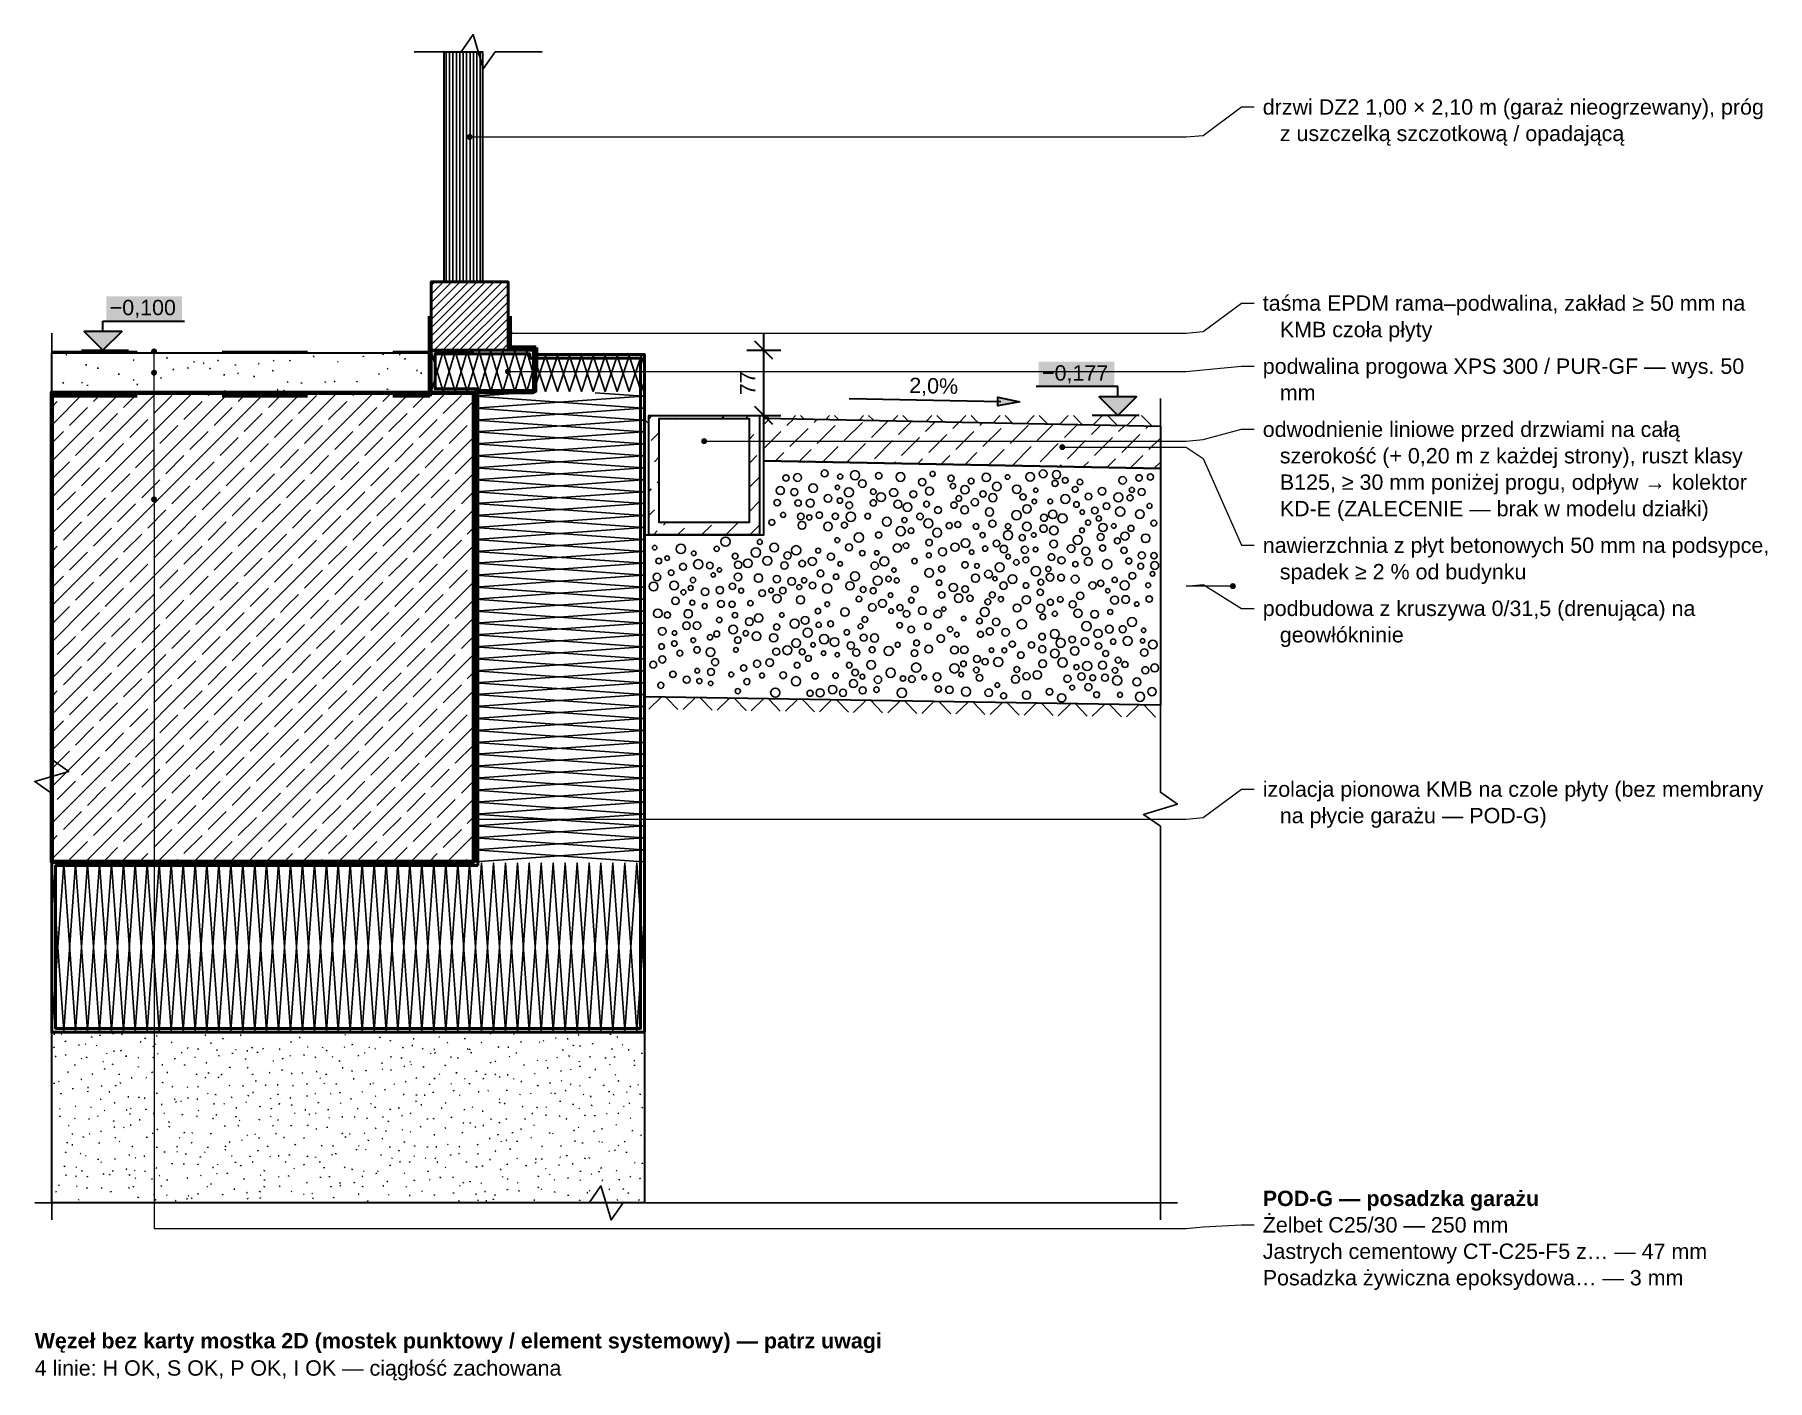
# Model space of a CAD drawing. Header units: metres. Extents: x -0.4 to 46.8, y -1.3 to 1.1.
# Drawn here: x 44.79 to 46.822, y -1.208 to 0.37 of the extents above; entities that cross this region are included whole.
import ezdxf

# ---------------------------------------------------------------- set-up
doc = ezdxf.new("R2010")
doc.units = ezdxf.units.M
for name, pattern in [('KRESKOWA', [5.25, 4.2, -1.05]), ('KRESKOWA_DROBNA', [3.15, 2.1, -1.05]), ('KROPKOWA', [1.05, 0, -1.05]), ('PUNKTOWA_KROTKA', [6.3, 4.2, -1.05, 0, -1.05])]:
    doc.linetypes.add(name, pattern=pattern)
for name, color, linetype, lineweight, true_color in [('A-DET-HYDRO', 5, 'Continuous', 50, 0x1565c0), ('A-DET-IZOL', 30, 'Continuous', 35, 0xef6c00), ('A-DET-MEMBRANY', 8, 'PUNKTOWA_KROTKA', 25, 0x455a64), ('A-DET-SZCZEL', 1, 'KRESKOWA', 35, 0xd32f2f)]:
    doc.layers.add(name, color=color, linetype=linetype, lineweight=lineweight, true_color=true_color)
for name, color, linetype, lineweight in [('A-DET-OPIS', 2, 'Continuous', 25), ('A-DET-PRZERWA', 8, 'Continuous', 25), ('A-DET-TASMA', 6, 'Continuous', 50), ('A-KRESKOWANIE', 8, 'Continuous', 18), ('A-MASKA', 7, 'Continuous', 18), ('A-OPISY', 2, 'Continuous', 25), ('A-RZEDNE', 1, 'Continuous', 25), ('A-SCIANY-IZOL', 4, 'Continuous', 35), ('A-SCIANY-KONSTR', 7, 'Continuous', 50), ('A-SYMBOLE', 2, 'Continuous', 25), ('A-WARSTWY', 8, 'Continuous', 25), ('A-WYMIARY', 1, 'Continuous', 25)]:
    doc.layers.add(name, color=color, linetype=linetype, lineweight=lineweight)
doc.styles.add('PL_ARIAL', font='arial.ttf')
doc.styles.add('PL_ARIAL_B', font='arialbd.ttf')

msp = doc.modelspace()

# ---------------------------------------------------------------- texts
at = {"layer": 'A-DET-OPIS', "style": 'PL_ARIAL_B'}
msp.add_text('Węzeł bez karty mostka 2D (mostek punktowy / element systemowy) — patrz uwagi', height=0.018, dxfattribs=at).set_placement((44.7901, -1.1707))
at = {"layer": 'A-DET-OPIS', "true_color": 0x1a7f37, "style": 'PL_ARIAL'}
msp.add_text('4 linie: H OK, S OK, P OK, I OK — ciągłość zachowana', height=0.018, dxfattribs=at).set_placement((44.7901, -1.2027))
at = {"layer": 'A-OPISY'}
for s, style, p in [('drzwi DZ2 1,00 × 2,10 m (garaż nieogrzewany), próg', 'PL_ARIAL', (46.2301, 0.2762)), ('z uszczelką szczotkową / opadającą', 'PL_ARIAL', (46.2501, 0.2452)), ('taśma EPDM rama–podwalina, zakład ≥ 50 mm na', 'PL_ARIAL', (46.2301, 0.0462)), ('KMB czoła płyty', 'PL_ARIAL', (46.2501, 0.0152)), ('podwalina progowa XPS 300 / PUR-GF — wys. 50', 'PL_ARIAL', (46.2301, -0.0278)), ('mm', 'PL_ARIAL', (46.2501, -0.0588)), ('odwodnienie liniowe przed drzwiami na całą', 'PL_ARIAL', (46.2301, -0.1018)), ('szerokość (+ 0,20 m z każdej strony), ruszt klasy', 'PL_ARIAL', (46.2501, -0.1328)), ('B125, ≥ 30 mm poniżej progu, odpływ → kolektor', 'PL_ARIAL', (46.2501, -0.1638)), ('KD-E (ZALECENIE — brak w modelu działki)', 'PL_ARIAL', (46.2501, -0.1948)), ('nawierzchnia z płyt betonowych 50 mm na podsypce,', 'PL_ARIAL', (46.2301, -0.2378)), ('spadek ≥ 2 % od budynku', 'PL_ARIAL', (46.2501, -0.2688)), ('podbudowa z kruszywa 0/31,5 (drenująca) na', 'PL_ARIAL', (46.2301, -0.3118)), ('geowłókninie', 'PL_ARIAL', (46.2501, -0.3428)), ('izolacja pionowa KMB na czole płyty (bez membrany', 'PL_ARIAL', (46.2301, -0.5238)), ('na płycie garażu — POD-G)', 'PL_ARIAL', (46.2501, -0.5548)), ('POD-G — posadzka garażu', 'PL_ARIAL_B', (46.2301, -1.0038)), ('Żelbet C25/30 — 250 mm', 'PL_ARIAL', (46.2301, -1.0348)), ('Jastrych cementowy CT-C25-F5 z… — 47 mm', 'PL_ARIAL', (46.2301, -1.0658)), ('Posadzka żywiczna epoksydowa… — 3 mm', 'PL_ARIAL', (46.2301, -1.0968))]:
    msp.add_text(s, height=0.018, dxfattribs=dict(at, style=style)).set_placement(p)
at = {"layer": 'A-RZEDNE', "style": 'PL_ARIAL'}
for s, p in [('−0,100', (44.8781, 0.041)), ('−0,177', (45.9713, -0.0357))]:
    msp.add_text(s, height=0.018, dxfattribs=at).set_placement(p)
at = {"layer": 'A-SYMBOLE', "style": 'PL_ARIAL'}
msp.add_text('2,0%', height=0.018, rotation=-1.1458, dxfattribs=at).set_placement((45.8154, -0.0502))
at = {"layer": 'A-WYMIARY', "style": 'PL_ARIAL'}
msp.add_text('77', height=0.018, rotation=90, dxfattribs=at).set_placement((45.6351, -0.0529))

# ---------------------------------------------------------------- hatches: boundary and pattern name
at = {"layer": 'A-MASKA', "true_color": 0xffffff}
for points in [[(44.8741, 0.033), (44.9628, 0.033), (44.9628, 0.063), (44.8741, 0.063)], [(45.9673, -0.0437), (46.0561, -0.0437), (46.0561, -0.0137), (45.9673, -0.0137)]]:
    msp.add_hatch(color=7, dxfattribs=at).paths.add_polyline_path(points)
at = {"layer": 'A-OPISY', "true_color": 0x000000}
for points in [[(45.3036, 0.25), (45.3034, 0.2509), (45.3031, 0.2517), (45.3025, 0.2525), (45.3018, 0.253), (45.301, 0.2534), (45.3001, 0.2535), (45.2992, 0.2534), (45.2983, 0.253), (45.2976, 0.2525), (45.297, 0.2517), (45.2967, 0.2509), (45.2966, 0.25), (45.2967, 0.2491), (45.297, 0.2482), (45.2976, 0.2475), (45.2983, 0.247), (45.2992, 0.2466), (45.3001, 0.2465), (45.301, 0.2466), (45.3018, 0.247), (45.3025, 0.2475), (45.3031, 0.2482), (45.3034, 0.2491)], [(45.3506, 0.02), (45.3504, 0.0209), (45.3501, 0.0217), (45.3495, 0.0225), (45.3488, 0.023), (45.348, 0.0234), (45.3471, 0.0235), (45.3462, 0.0234), (45.3453, 0.023), (45.3446, 0.0225), (45.344, 0.0217), (45.3437, 0.0209), (45.3436, 0.02), (45.3437, 0.0191), (45.344, 0.0182), (45.3446, 0.0175), (45.3453, 0.017), (45.3462, 0.0166), (45.3471, 0.0165), (45.348, 0.0166), (45.3488, 0.017), (45.3495, 0.0175), (45.3501, 0.0182), (45.3504, 0.0191)], [(44.9336, -0.0015), (44.9334, -0.0006), (44.9331, 0.0002), (44.9325, 0.001), (44.9318, 0.0015), (44.931, 0.0019), (44.9301, 0.002), (44.9292, 0.0019), (44.9283, 0.0015), (44.9276, 0.001), (44.927, 0.0002), (44.9267, -0.0006), (44.9266, -0.0015), (44.9267, -0.0024), (44.927, -0.0033), (44.9276, -0.004), (44.9283, -0.0045), (44.9292, -0.0049), (44.9301, -0.005), (44.931, -0.0049), (44.9318, -0.0045), (44.9325, -0.004), (44.9331, -0.0033), (44.9334, -0.0024)], [(44.9336, -0.0265), (44.9334, -0.0256), (44.9331, -0.0248), (44.9325, -0.024), (44.9318, -0.0235), (44.931, -0.0231), (44.9301, -0.023), (44.9292, -0.0231), (44.9283, -0.0235), (44.9276, -0.024), (44.927, -0.0248), (44.9267, -0.0256), (44.9266, -0.0265), (44.9267, -0.0274), (44.927, -0.0283), (44.9276, -0.029), (44.9283, -0.0295), (44.9292, -0.0299), (44.9301, -0.03), (44.931, -0.0299), (44.9318, -0.0295), (44.9325, -0.029), (44.9331, -0.0283), (44.9334, -0.0274)], [(45.3486, -0.025), (45.3484, -0.0241), (45.3481, -0.0233), (45.3475, -0.0225), (45.3468, -0.022), (45.346, -0.0216), (45.3451, -0.0215), (45.3442, -0.0216), (45.3433, -0.022), (45.3426, -0.0225), (45.342, -0.0233), (45.3417, -0.0241), (45.3416, -0.025), (45.3417, -0.0259), (45.342, -0.0268), (45.3426, -0.0275), (45.3433, -0.028), (45.3442, -0.0284), (45.3451, -0.0285), (45.346, -0.0284), (45.3468, -0.028), (45.3475, -0.0275), (45.3481, -0.0268), (45.3484, -0.0259)], [(45.5786, -0.1067), (45.5784, -0.1058), (45.5781, -0.105), (45.5775, -0.1043), (45.5768, -0.1037), (45.576, -0.1034), (45.5751, -0.1032), (45.5742, -0.1034), (45.5733, -0.1037), (45.5726, -0.1043), (45.572, -0.105), (45.5717, -0.1058), (45.5716, -0.1067), (45.5717, -0.1077), (45.572, -0.1085), (45.5726, -0.1092), (45.5733, -0.1098), (45.5742, -0.1101), (45.5751, -0.1102), (45.576, -0.1101), (45.5768, -0.1098), (45.5775, -0.1092), (45.5781, -0.1085), (45.5784, -0.1077)], [(45.9986, -0.1137), (45.9984, -0.1128), (45.9981, -0.112), (45.9975, -0.1113), (45.9968, -0.1107), (45.996, -0.1104), (45.9951, -0.1102), (45.9942, -0.1104), (45.9933, -0.1107), (45.9926, -0.1113), (45.992, -0.112), (45.9917, -0.1128), (45.9916, -0.1137), (45.9917, -0.1147), (45.992, -0.1155), (45.9926, -0.1162), (45.9933, -0.1168), (45.9942, -0.1171), (45.9951, -0.1172), (45.996, -0.1171), (45.9968, -0.1168), (45.9975, -0.1162), (45.9981, -0.1155), (45.9984, -0.1147)], [(44.9336, -0.175), (44.9334, -0.1741), (44.9331, -0.1732), (44.9325, -0.1725), (44.9318, -0.172), (44.931, -0.1716), (44.9301, -0.1715), (44.9292, -0.1716), (44.9283, -0.172), (44.9276, -0.1725), (44.927, -0.1732), (44.9267, -0.1741), (44.9266, -0.175), (44.9267, -0.1759), (44.927, -0.1767), (44.9276, -0.1775), (44.9283, -0.178), (44.9292, -0.1784), (44.9301, -0.1785), (44.931, -0.1784), (44.9318, -0.178), (44.9325, -0.1775), (44.9331, -0.1767), (44.9334, -0.1759)], [(46.1986, -0.2767), (46.1984, -0.2758), (46.1981, -0.275), (46.1975, -0.2743), (46.1968, -0.2737), (46.196, -0.2734), (46.1951, -0.2732), (46.1942, -0.2734), (46.1933, -0.2737), (46.1926, -0.2743), (46.192, -0.275), (46.1917, -0.2758), (46.1916, -0.2767), (46.1917, -0.2777), (46.192, -0.2785), (46.1926, -0.2792), (46.1933, -0.2798), (46.1942, -0.2801), (46.1951, -0.2802), (46.196, -0.2801), (46.1968, -0.2798), (46.1975, -0.2792), (46.1981, -0.2785), (46.1984, -0.2777)], [(45.3116, -0.55), (45.3114, -0.5491), (45.3111, -0.5482), (45.3105, -0.5475), (45.3098, -0.547), (45.309, -0.5466), (45.3081, -0.5465), (45.3072, -0.5466), (45.3063, -0.547), (45.3056, -0.5475), (45.305, -0.5482), (45.3047, -0.5491), (45.3046, -0.55), (45.3047, -0.5509), (45.305, -0.5517), (45.3056, -0.5525), (45.3063, -0.553), (45.3072, -0.5534), (45.3081, -0.5535), (45.309, -0.5534), (45.3098, -0.553), (45.3105, -0.5525), (45.3111, -0.5517), (45.3114, -0.5509)]]:
    msp.add_hatch(color=7, dxfattribs=at).paths.add_polyline_path(points)
at = {"layer": 'A-RZEDNE', "true_color": 0x000000}
for points in [[(44.8701, 0), (44.8921, 0.022), (44.8481, 0.022)], [(46.0601, -0.0767), (46.0821, -0.0547), (46.0381, -0.0547)]]:
    msp.add_hatch(color=7, dxfattribs=at).paths.add_polyline_path(points)
at = {"layer": 'A-SYMBOLE', "true_color": 0x000000}
msp.add_hatch(color=7, dxfattribs=at).paths.add_polyline_path([(45.9451, -0.0607), (45.9194, -0.0652), (45.9196, -0.0553)])

# ---------------------------------------------------------------- linework, layer by layer
at = {"layer": 'A-DET-HYDRO', "linetype": 'Continuous', "lineweight": 70, "ltscale": 0.01, "true_color": 0x1565c0, "flags": 128}
msp.add_lwpolyline([(45.3081, -0.6), (45.3081, -0.048), (45.3771, -0.048), (45.3771, 0)], dxfattribs=at)
at = {"layer": 'A-DET-IZOL', "lineweight": 50, "ltscale": 0.01, "true_color": 0xef6c00}
msp.add_lwpolyline([(45.3096, -0.6045), (45.3096, -0.0455), (45.2596, -0.0455), (45.2596, -0.0045), (45.3706, -0.0045), (45.3706, -0.0095), (45.5006, -0.0095), (45.5006, -0.7955), (44.8146, -0.7955), (44.8146, -0.6045)], close=True, dxfattribs=at)
at = {"layer": 'A-DET-MEMBRANY', "linetype": 'KRESKOWA_DROBNA', "lineweight": 25, "ltscale": 0.01, "true_color": 0x757575, "flags": 128}
for points in [[(44.8101, -0.0015), (45.3051, -0.0015)], [(44.8101, -0.8), (45.5051, -0.8)]]:
    msp.add_lwpolyline(points, dxfattribs=at)
at = {"layer": 'A-DET-PRZERWA', "lineweight": 25, "ltscale": 0.01, "true_color": 0x000000}
for points in [[(45.2351, 0.35), (45.2901, 0.35), (45.3041, 0.37), (45.3161, 0.33), (45.3301, 0.35), (45.3851, 0.35)], [(44.8101, 0.02), (44.8101, -0.48), (44.8301, -0.494), (44.7901, -0.506), (44.8101, -0.52), (44.8101, -1.02)], [(46.1101, -0.0567), (46.1101, -0.5184), (46.1301, -0.5324), (46.0901, -0.5444), (46.1101, -0.5584), (46.1101, -1.02)], [(44.7901, -1), (45.4401, -1), (45.4541, -0.98), (45.4661, -1.02), (45.4801, -1), (46.1301, -1)]]:
    msp.add_lwpolyline(points, dxfattribs=at)
at = {"layer": 'A-DET-SZCZEL', "linetype": 'KRESKOWA', "lineweight": 50, "ltscale": 0.01, "true_color": 0xd32f2f, "flags": 128}
msp.add_lwpolyline([(44.8101, -0.054), (45.2536, -0.054)], dxfattribs=at)
at = {"layer": 'A-DET-TASMA', "linetype": 'Continuous', "lineweight": 100, "ltscale": 0.01, "true_color": 0x7b1fa2, "flags": 128}
msp.add_lwpolyline([(45.2536, 0.04), (45.2536, -0.054)], dxfattribs=at)
at = {"layer": 'A-DET-TASMA', "linetype": 'KROPKOWA', "lineweight": 100, "ltscale": 0.01, "true_color": 0x1565c0, "flags": 128}
msp.add_lwpolyline([(45.3781, -0.02), (45.3781, 0.003), (45.3471, 0.003), (45.3471, 0.04)], dxfattribs=at)
at = {"layer": 'A-KRESKOWANIE', "lineweight": 25, "ltscale": 0.01}
for points in [[(45.2726, 0.08), (45.2726, 0.35)], [(45.2766, 0.08), (45.2766, 0.35)], [(45.2806, 0.08), (45.2806, 0.35)], [(45.2846, 0.08), (45.2846, 0.35)], [(45.2886, 0.08), (45.2886, 0.35)], [(45.2926, 0.08), (45.2926, 0.35)], [(45.2966, 0.08), (45.2966, 0.35)], [(45.3006, 0.08), (45.3006, 0.35)], [(45.3046, 0.08), (45.3046, 0.35)], [(45.3086, 0.08), (45.3086, 0.35)], [(45.3126, 0.08), (45.3126, 0.35)], [(45.2551, 0.0064), (45.3287, 0.08)], [(45.2551, 0.0163), (45.3188, 0.08)], [(45.2551, 0.0262), (45.3089, 0.08)], [(45.2551, 0.0361), (45.299, 0.08)], [(45.2551, 0.046), (45.2891, 0.08)], [(45.2551, 0.0559), (45.2792, 0.08)], [(45.2551, 0.0658), (45.2693, 0.08)], [(45.2551, 0.0757), (45.2594, 0.08)], [(45.2586, 0), (45.3386, 0.08)], [(45.2685, 0), (45.3451, 0.0766)], [(45.2784, 0), (45.3451, 0.0667)], [(45.2883, 0), (45.3451, 0.0568)], [(45.2982, 0), (45.3451, 0.0469)], [(45.3081, 0), (45.3451, 0.037)], [(45.318, 0), (45.3451, 0.0271)], [(45.3279, 0), (45.3451, 0.0172)], [(45.3378, 0), (45.3451, 0.0073)], [(44.8265, -0.0056), (44.8278, -0.0052)], [(44.8503, -0.0179), (44.8503, -0.0165)], [(44.9069, -0.0123), (44.9057, -0.0114)], [(44.9456, -0.0098), (44.9452, -0.0084)], [(44.9774, -0.0142), (44.9764, -0.0132)], [(44.9877, -0.0156), (44.9889, -0.0148)], [(45.0055, -0.0126), (45.0044, -0.0118)], [(45.0257, -0.018), (45.0255, -0.0167)], [(45.0533, -0.0162), (45.0521, -0.0157)], [(45.0697, -0.0124), (45.0711, -0.0122)], [(45.0891, -0.0131), (45.0896, -0.0118)], [(45.1174, -0.0082), (45.1171, -0.0068)], [(45.1461, -0.0142), (45.1451, -0.0133)], [(45.1755, -0.0079), (45.1754, -0.0065)], [(45.1985, -0.0056), (45.1987, -0.0042)], [(45.2173, -0.0053), (45.2187, -0.0053)], [(45.224, -0.0109), (45.2246, -0.0096)], [(45.2551, -0.0485), (45.2691, -0.0015), (45.2831, -0.0485), (45.2971, -0.0015), (45.3111, -0.0485), (45.3251, -0.0015), (45.3391, -0.0485), (45.3531, -0.0015), (45.3671, -0.0485), (45.3751, -0.0216)], [(45.2551, -0.0015), (45.2691, -0.0485), (45.2831, -0.0015), (45.2971, -0.0485), (45.3111, -0.0015), (45.3251, -0.0485), (45.3391, -0.0015), (45.3531, -0.0485), (45.3671, -0.0015), (45.3751, -0.0284)], [(45.3751, -0.0485), (45.3891, -0.0065), (45.4031, -0.0485), (45.4171, -0.0065), (45.4311, -0.0485), (45.4451, -0.0065), (45.4591, -0.0485), (45.4731, -0.0065), (45.4871, -0.0485), (45.5011, -0.0065), (45.5051, -0.0185)], [(45.3751, -0.0065), (45.3891, -0.0485), (45.4031, -0.0065), (45.4171, -0.0485), (45.4311, -0.0065), (45.4451, -0.0485), (45.4591, -0.0065), (45.4731, -0.0485), (45.4871, -0.0065), (45.5011, -0.0485), (45.5051, -0.0365)], [(44.8241, -0.0388), (44.8229, -0.0381)], [(44.8462, -0.0382), (44.8448, -0.0381)], [(44.8521, -0.042), (44.852, -0.0406)], [(44.8649, -0.0213), (44.8635, -0.0211)], [(44.8887, -0.0288), (44.8889, -0.0274)], [(44.9054, -0.0352), (44.9067, -0.0347)], [(44.9101, -0.0411), (44.9105, -0.0397)], [(44.9386, -0.0334), (44.9379, -0.0322)], [(44.9526, -0.0235), (44.9529, -0.0221)], [(44.9692, -0.0217), (44.9699, -0.0205)], [(44.9961, -0.0218), (44.9949, -0.021)], [(45.0116, -0.029), (45.013, -0.0288)], [(45.0292, -0.0272), (45.0279, -0.0269)], [(45.0475, -0.0316), (45.0476, -0.0302)], [(45.07, -0.0243), (45.0687, -0.0237)], [(45.0861, -0.0376), (45.0874, -0.0371)], [(45.1036, -0.0388), (45.1023, -0.0382)], [(45.1306, -0.0378), (45.1312, -0.0366)], [(45.1424, -0.0372), (45.1413, -0.0364)], [(45.1679, -0.0376), (45.1683, -0.0363)], [(45.1944, -0.0283), (45.1931, -0.0277)], [(45.2034, -0.0218), (45.2047, -0.0214)], [(45.239, -0.024), (45.2377, -0.0239)], [(45.2433, -0.0278), (45.2433, -0.0264)], [(44.8101, -0.3), (45.0601, -0.05)], [(44.8101, -0.2576), (45.0176, -0.05)], [(44.8101, -0.2151), (44.9752, -0.05)], [(44.8101, -0.1727), (44.9328, -0.05)], [(44.8101, -0.1303), (44.8904, -0.05)], [(44.8101, -0.0879), (44.8479, -0.05)], [(44.8101, -0.0667), (44.8166, -0.0601)], [(44.8237, -0.053), (44.8267, -0.05)], [(44.8525, -0.3), (45.1025, -0.05)], [(44.859, -0.0601), (44.8691, -0.05)], [(44.8944, -0.0672), (44.9116, -0.05)], [(44.8949, -0.3), (45.1449, -0.05)], [(44.9298, -0.0742), (44.951, -0.053)], [(44.9373, -0.3), (45.1873, -0.05)], [(44.9651, -0.0813), (44.9863, -0.0601)], [(44.9798, -0.3), (45.2298, -0.05)], [(44.9934, -0.053), (44.9964, -0.05)], [(45.013, -0.0484), (45.014, -0.0475)], [(45.0222, -0.3), (45.2722, -0.05)], [(45.0287, -0.0601), (45.0389, -0.05)], [(45.0641, -0.0672), (45.0813, -0.05)], [(45.0646, -0.3), (45.3051, -0.0596)], [(45.0756, -0.0468), (45.0745, -0.046)], [(45.0819, -0.048), (45.0827, -0.0469)], [(45.0995, -0.0742), (45.1207, -0.053)], [(45.1348, -0.0813), (45.156, -0.0601)], [(45.1631, -0.053), (45.1661, -0.05)], [(45.1985, -0.0601), (45.2086, -0.05)], [(45.2046, -0.046), (45.2032, -0.0458)], [(45.2338, -0.0672), (45.251, -0.05)], [(45.2692, -0.0742), (45.2904, -0.053)], [(45.5036, -0.6), (45.5036, -0.6), (45.3066, -0.586), (45.5036, -0.572), (45.3066, -0.558), (45.5036, -0.544), (45.3066, -0.53), (45.5036, -0.516), (45.3066, -0.502), (45.5036, -0.488), (45.3066, -0.474), (45.5036, -0.46), (45.3066, -0.446), (45.5036, -0.432), (45.3066, -0.418), (45.5036, -0.404), (45.3066, -0.39), (45.5036, -0.376), (45.3066, -0.362), (45.5036, -0.348), (45.3066, -0.334), (45.5036, -0.32), (45.3066, -0.306), (45.5036, -0.292), (45.3066, -0.278), (45.5036, -0.264), (45.3066, -0.25), (45.5036, -0.236), (45.3066, -0.222), (45.5036, -0.208), (45.3066, -0.194), (45.5036, -0.18), (45.3066, -0.166), (45.5036, -0.152), (45.3066, -0.138), (45.5036, -0.124), (45.3066, -0.11), (45.5036, -0.096), (45.3066, -0.082), (45.5036, -0.068), (45.3066, -0.054), (45.3629, -0.05)], [(45.3066, -0.6), (45.3066, -0.6), (45.5036, -0.586), (45.3066, -0.572), (45.5036, -0.558), (45.3066, -0.544), (45.5036, -0.53), (45.3066, -0.516), (45.5036, -0.502), (45.3066, -0.488), (45.5036, -0.474), (45.3066, -0.46), (45.5036, -0.446), (45.3066, -0.432), (45.5036, -0.418), (45.3066, -0.404), (45.5036, -0.39), (45.3066, -0.376), (45.5036, -0.362), (45.3066, -0.348), (45.5036, -0.334), (45.3066, -0.32), (45.5036, -0.306), (45.3066, -0.292), (45.5036, -0.278), (45.3066, -0.264), (45.5036, -0.25), (45.3066, -0.236), (45.5036, -0.222), (45.3066, -0.208), (45.5036, -0.194), (45.3066, -0.18), (45.5036, -0.166), (45.3066, -0.152), (45.5036, -0.138), (45.3066, -0.124), (45.5036, -0.11), (45.3066, -0.096), (45.5036, -0.082), (45.3066, -0.068), (45.5036, -0.054), (45.4473, -0.05)], [(44.8308, -0.0884), (44.852, -0.0672)], [(44.8661, -0.0955), (44.8873, -0.0742)], [(45.0005, -0.0884), (45.0217, -0.0672)], [(45.0358, -0.0955), (45.057, -0.0742)], [(45.1702, -0.0884), (45.1914, -0.0672)], [(45.2055, -0.0955), (45.2267, -0.0742)], [(45.3045, -0.0813), (45.3051, -0.0808)], [(45.5101, -0.0808), (45.5141, -0.0767)], [(45.5414, -0.0778), (45.5424, -0.0767)], [(45.595, -0.0807), (45.598, -0.0778)], [(45.6233, -0.0807), (45.6273, -0.0767)], [(45.6451, -0.0873), (45.6524, -0.0799)], [(45.6511, -0.0799), (45.648, -0.0767)], [(45.6722, -0.0884), (45.6802, -0.0804)], [(45.6821, -0.0767), (45.6785, -0.0804)], [(45.6919, -0.0807), (45.688, -0.0767)], [(45.704, -0.0849), (45.7079, -0.081)], [(45.7221, -0.0767), (45.7177, -0.0812)], [(45.7327, -0.0815), (45.728, -0.0767)], [(45.7621, -0.0767), (45.7569, -0.082)], [(45.7736, -0.0823), (45.768, -0.0767)], [(45.8021, -0.0767), (45.7961, -0.0828)], [(45.8144, -0.0831), (45.808, -0.0767)], [(45.8421, -0.0767), (45.8353, -0.0836)], [(45.8552, -0.084), (45.848, -0.0767)], [(45.8821, -0.0767), (45.8745, -0.0843)], [(45.896, -0.0848), (45.888, -0.0767)], [(45.9221, -0.0767), (45.9138, -0.0851)], [(45.9368, -0.0856), (45.928, -0.0767)], [(45.9621, -0.0767), (45.953, -0.0859)], [(45.9776, -0.0864), (45.968, -0.0767)], [(46.0021, -0.0767), (45.9922, -0.0867)], [(46.0185, -0.0872), (46.008, -0.0767)], [(46.0421, -0.0767), (46.0314, -0.0875)], [(46.0593, -0.088), (46.048, -0.0767)], [(46.0821, -0.0767), (46.0706, -0.0883)], [(46.1001, -0.0888), (46.088, -0.0767)], [(44.8101, -0.1091), (44.8237, -0.0955)], [(44.9015, -0.1025), (44.9227, -0.0813)], [(44.9368, -0.1096), (44.958, -0.0884)], [(44.9722, -0.1167), (44.9934, -0.0955)], [(45.0712, -0.1025), (45.0924, -0.0813)], [(45.1065, -0.1096), (45.1277, -0.0884)], [(45.1419, -0.1167), (45.1631, -0.0955)], [(45.2409, -0.1025), (45.2621, -0.0813)], [(45.2762, -0.1096), (45.2974, -0.0884)], [(45.5101, -0.0863), (45.5051, -0.0813)], [(45.5131, -0.1061), (45.5221, -0.0971)], [(45.6281, -0.1043), (45.6333, -0.099)], [(45.6451, -0.1155), (45.6651, -0.0955)], [(45.6757, -0.1131), (45.697, -0.0919)], [(45.7076, -0.1096), (45.7288, -0.0884)], [(45.7394, -0.1061), (45.7606, -0.0849)], [(45.7712, -0.1025), (45.7911, -0.0827)], [(45.803, -0.099), (45.8188, -0.0832)], [(45.8348, -0.0955), (45.8465, -0.0838)], [(45.8384, -0.1202), (45.8596, -0.099)], [(45.8667, -0.0919), (45.8743, -0.0843)], [(45.8702, -0.1167), (45.8914, -0.0955)], [(45.8985, -0.0884), (45.902, -0.0849)], [(45.902, -0.1131), (45.9232, -0.0919)], [(45.9338, -0.1096), (45.9551, -0.0884)], [(45.9657, -0.1061), (45.9852, -0.0866)], [(45.9975, -0.1025), (46.0129, -0.0871)], [(46.0293, -0.099), (46.0406, -0.0877)], [(46.0611, -0.0955), (46.0684, -0.0882)], [(46.0647, -0.1202), (46.0859, -0.099)], [(46.0929, -0.0919), (46.0961, -0.0888)], [(44.8378, -0.1237), (44.859, -0.1025)], [(44.8732, -0.1308), (44.8944, -0.1096)], [(44.9085, -0.1379), (44.9298, -0.1167)], [(45.0075, -0.1237), (45.0287, -0.1025)], [(45.0429, -0.1308), (45.0641, -0.1096)], [(45.0782, -0.1379), (45.0995, -0.1167)], [(45.107, -0.3), (45.3051, -0.102)], [(45.1772, -0.1237), (45.1985, -0.1025)], [(45.2126, -0.1308), (45.2338, -0.1096)], [(45.248, -0.1379), (45.2692, -0.1167)], [(45.6589, -0.13), (45.6687, -0.1202)], [(45.6866, -0.1306), (45.7005, -0.1167)], [(45.7143, -0.1311), (45.7323, -0.1131)], [(45.7429, -0.1308), (45.7641, -0.1096)], [(45.7747, -0.1273), (45.796, -0.1061)], [(45.8066, -0.1237), (45.8278, -0.1025)], [(45.8807, -0.1345), (45.895, -0.1202)], [(45.9084, -0.135), (45.9268, -0.1167)], [(45.9374, -0.1344), (45.9586, -0.1131)], [(45.9692, -0.1308), (45.9904, -0.1096)], [(46.001, -0.1273), (46.0222, -0.1061)], [(46.0328, -0.1237), (46.0541, -0.1025)], [(46.0965, -0.1167), (46.1101, -0.1031)], [(44.8101, -0.1515), (44.8308, -0.1308)], [(44.8449, -0.1591), (44.8661, -0.1379)], [(44.9439, -0.145), (44.9651, -0.1237)], [(44.9792, -0.152), (45.0005, -0.1308)], [(45.0146, -0.1591), (45.0358, -0.1379)], [(45.1136, -0.145), (45.1348, -0.1237)], [(45.149, -0.152), (45.1702, -0.1308)], [(45.1843, -0.1591), (45.2055, -0.1379)], [(45.2833, -0.145), (45.3045, -0.1237)], [(45.5167, -0.1308), (45.5221, -0.1254)], [(45.6281, -0.1325), (45.6369, -0.1237)], [(45.7975, -0.1328), (45.7995, -0.1308)], [(45.8252, -0.1334), (45.8313, -0.1273)], [(45.853, -0.1339), (45.8631, -0.1237)], [(45.9916, -0.1367), (45.9939, -0.1344)], [(46.0193, -0.1372), (46.0258, -0.1308)], [(46.0471, -0.1378), (46.0576, -0.1273)], [(46.0748, -0.1383), (46.0894, -0.1237)], [(46.1025, -0.1389), (46.1101, -0.1314)], [(44.8803, -0.1662), (44.9015, -0.145)], [(44.9156, -0.1732), (44.9368, -0.152)], [(44.951, -0.1803), (44.9722, -0.1591)], [(45.05, -0.1662), (45.0712, -0.145)], [(45.0853, -0.1732), (45.1065, -0.152)], [(45.1207, -0.1803), (45.1419, -0.1591)], [(45.1495, -0.3), (45.3051, -0.1444)], [(45.2197, -0.1662), (45.2409, -0.145)], [(45.255, -0.1732), (45.2762, -0.152)], [(45.5202, -0.1556), (45.5221, -0.1537)], [(45.6281, -0.1608), (45.6401, -0.1488)], [(44.8166, -0.1874), (44.8378, -0.1662)], [(44.852, -0.1945), (44.8732, -0.1732)], [(44.8873, -0.2015), (44.9085, -0.1803)], [(44.9863, -0.1874), (45.0075, -0.1662)], [(45.0217, -0.1945), (45.0429, -0.1732)], [(45.057, -0.2015), (45.0782, -0.1803)], [(45.156, -0.1874), (45.1772, -0.1662)], [(45.1914, -0.1945), (45.2126, -0.1732)], [(45.2267, -0.2015), (45.248, -0.1803)], [(45.2904, -0.1803), (45.3051, -0.1656)], [(45.5101, -0.1657), (45.5131, -0.1626)], [(45.6281, -0.1891), (45.6401, -0.1771)], [(44.8237, -0.2227), (44.8449, -0.2015)], [(44.9227, -0.2086), (44.9439, -0.1874)], [(44.958, -0.2157), (44.9792, -0.1945)], [(44.9934, -0.2227), (45.0146, -0.2015)], [(45.0924, -0.2086), (45.1136, -0.1874)], [(45.1277, -0.2157), (45.149, -0.1945)], [(45.1631, -0.2227), (45.1843, -0.2015)], [(45.1919, -0.3), (45.3051, -0.1868)], [(45.2621, -0.2086), (45.2833, -0.1874)], [(45.5101, -0.194), (45.5167, -0.1874)], [(45.5273, -0.2051), (45.5306, -0.2017)], [(45.6004, -0.2167), (45.6154, -0.2017)], [(44.859, -0.2298), (44.8803, -0.2086)], [(44.8944, -0.2369), (44.9156, -0.2157)], [(44.9298, -0.244), (44.951, -0.2227)], [(45.0287, -0.2298), (45.05, -0.2086)], [(45.0641, -0.2369), (45.0853, -0.2157)], [(45.0995, -0.244), (45.1207, -0.2227)], [(45.1985, -0.2298), (45.2197, -0.2086)], [(45.2338, -0.2369), (45.255, -0.2157)], [(45.2692, -0.244), (45.2904, -0.2227)], [(45.2974, -0.2157), (45.3051, -0.2081)], [(45.5156, -0.2167), (45.5202, -0.2121)], [(45.5439, -0.2167), (45.552, -0.2086)], [(45.5721, -0.2167), (45.5838, -0.2051)], [(45.6287, -0.2167), (45.6401, -0.2054)], [(44.8101, -0.2364), (44.8166, -0.2298)], [(44.8308, -0.2581), (44.852, -0.2369)], [(44.9651, -0.251), (44.9863, -0.2298)], [(45.0005, -0.2581), (45.0217, -0.2369)], [(45.1348, -0.251), (45.156, -0.2298)], [(45.1702, -0.2581), (45.1914, -0.2369)], [(45.2343, -0.3), (45.3051, -0.2293)], [(44.8661, -0.2652), (44.8873, -0.244)], [(44.9015, -0.2722), (44.9227, -0.251)], [(44.9368, -0.2793), (44.958, -0.2581)], [(45.0358, -0.2652), (45.057, -0.244)], [(45.0712, -0.2722), (45.0924, -0.251)], [(45.1065, -0.2793), (45.1277, -0.2581)], [(45.2055, -0.2652), (45.2267, -0.244)], [(45.2409, -0.2722), (45.2621, -0.251)], [(45.2762, -0.2793), (45.2974, -0.2581)], [(45.3045, -0.251), (45.3051, -0.2505)], [(44.8101, -0.2788), (44.8237, -0.2652)], [(44.8378, -0.2934), (44.859, -0.2722)], [(44.8737, -0.3), (44.8944, -0.2793)], [(44.9722, -0.2864), (44.9934, -0.2652)], [(45.0075, -0.2934), (45.0287, -0.2722)], [(45.0434, -0.3), (45.0641, -0.2793)], [(45.1419, -0.2864), (45.1631, -0.2652)], [(45.1772, -0.2934), (45.1985, -0.2722)], [(45.2131, -0.3), (45.2338, -0.2793)], [(45.2768, -0.3), (45.3051, -0.2717)], [(44.8101, -0.597), (45.107, -0.3)], [(44.8101, -0.5546), (45.0646, -0.3)], [(44.8101, -0.5121), (45.0222, -0.3)], [(44.8101, -0.4697), (44.9798, -0.3)], [(44.8101, -0.4273), (44.9373, -0.3)], [(44.8101, -0.3849), (44.8949, -0.3)], [(44.8101, -0.3424), (44.8525, -0.3)], [(44.8101, -0.3212), (44.8308, -0.3005)], [(44.8495, -0.6), (45.1495, -0.3)], [(44.8732, -0.3005), (44.8737, -0.3)], [(44.8919, -0.6), (45.1919, -0.3)], [(44.9085, -0.3076), (44.9161, -0.3)], [(44.9161, -0.3), (44.9298, -0.2864)], [(44.9343, -0.6), (45.2343, -0.3)], [(44.9439, -0.3147), (44.9586, -0.3)], [(44.9586, -0.3), (44.9651, -0.2934)], [(44.9768, -0.6), (45.2768, -0.3)], [(44.9792, -0.3217), (45.0005, -0.3005)], [(45.0429, -0.3005), (45.0434, -0.3)], [(45.0782, -0.3076), (45.0858, -0.3)], [(45.0858, -0.3), (45.0995, -0.2864)], [(45.1136, -0.3147), (45.1283, -0.3)], [(45.1283, -0.3), (45.1348, -0.2934)], [(45.149, -0.3217), (45.1702, -0.3005)], [(45.2126, -0.3005), (45.2131, -0.3)], [(45.248, -0.3076), (45.2555, -0.3)], [(45.2555, -0.3), (45.2692, -0.2864)], [(45.2833, -0.3147), (45.298, -0.3)], [(45.298, -0.3), (45.3045, -0.2934)], [(44.8449, -0.3288), (44.8661, -0.3076)], [(44.8803, -0.3359), (44.9015, -0.3147)], [(44.9156, -0.3429), (44.9368, -0.3217)], [(45.0146, -0.3288), (45.0358, -0.3076)], [(45.0192, -0.6), (45.3051, -0.3141)], [(45.05, -0.3359), (45.0712, -0.3147)], [(45.0853, -0.3429), (45.1065, -0.3217)], [(45.1843, -0.3288), (45.2055, -0.3076)], [(45.2197, -0.3359), (45.2409, -0.3147)], [(45.255, -0.3429), (45.2762, -0.3217)], [(44.8166, -0.3571), (44.8378, -0.3359)], [(44.852, -0.3642), (44.8732, -0.3429)], [(44.951, -0.35), (44.9722, -0.3288)], [(44.9863, -0.3571), (45.0075, -0.3359)], [(45.0217, -0.3642), (45.0429, -0.3429)], [(45.1207, -0.35), (45.1419, -0.3288)], [(45.156, -0.3571), (45.1772, -0.3359)], [(45.1914, -0.3642), (45.2126, -0.3429)], [(45.2904, -0.35), (45.3051, -0.3353)], [(44.8873, -0.3712), (44.9085, -0.35)], [(44.9227, -0.3783), (44.9439, -0.3571)], [(44.958, -0.3854), (44.9792, -0.3642)], [(45.057, -0.3712), (45.0782, -0.35)], [(45.0616, -0.6), (45.3051, -0.3565)], [(45.0924, -0.3783), (45.1136, -0.3571)], [(45.1277, -0.3854), (45.149, -0.3642)], [(45.2267, -0.3712), (45.248, -0.35)], [(45.2621, -0.3783), (45.2833, -0.3571)], [(44.8237, -0.3924), (44.8449, -0.3712)], [(44.859, -0.3995), (44.8803, -0.3783)], [(44.8944, -0.4066), (44.9156, -0.3854)], [(44.9934, -0.3924), (45.0146, -0.3712)], [(45.0287, -0.3995), (45.05, -0.3783)], [(45.0641, -0.4066), (45.0853, -0.3854)], [(45.1631, -0.3924), (45.1843, -0.3712)], [(45.1985, -0.3995), (45.2197, -0.3783)], [(45.2338, -0.4066), (45.255, -0.3854)], [(45.2974, -0.3854), (45.3051, -0.3778)], [(44.8101, -0.4061), (44.8166, -0.3995)], [(44.9298, -0.4137), (44.951, -0.3924)], [(44.9651, -0.4207), (44.9863, -0.3995)], [(45.0995, -0.4137), (45.1207, -0.3924)], [(45.104, -0.6), (45.3051, -0.399)], [(45.1348, -0.4207), (45.156, -0.3995)], [(45.2692, -0.4137), (45.2904, -0.3924)], [(44.8308, -0.4278), (44.852, -0.4066)], [(44.8661, -0.4349), (44.8873, -0.4137)], [(44.9015, -0.4419), (44.9227, -0.4207)], [(45.0005, -0.4278), (45.0217, -0.4066)], [(45.0358, -0.4349), (45.057, -0.4137)], [(45.0712, -0.4419), (45.0924, -0.4207)], [(45.1702, -0.4278), (45.1914, -0.4066)], [(45.2055, -0.4349), (45.2267, -0.4137)], [(45.2409, -0.4419), (45.2621, -0.4207)], [(45.3045, -0.4207), (45.3051, -0.4202)], [(45.5247, -0.4071), (45.5103, -0.421)], [(45.5444, -0.4215), (45.5305, -0.4072)], [(45.5647, -0.4077), (45.5503, -0.4216)], [(45.5844, -0.4222), (45.5705, -0.4078)], [(45.6047, -0.4083), (45.5903, -0.4223)], [(45.6244, -0.4228), (45.6105, -0.4084)], [(45.6447, -0.409), (45.6303, -0.4229)], [(45.6644, -0.4234), (45.6505, -0.4091)], [(45.6847, -0.4096), (45.6703, -0.4235)], [(45.7044, -0.4241), (45.6905, -0.4097)], [(45.7246, -0.4103), (45.7103, -0.4242)], [(45.7444, -0.4247), (45.7305, -0.4104)], [(45.7646, -0.4109), (45.7503, -0.4248)], [(45.7844, -0.4254), (45.7705, -0.411)], [(45.8046, -0.4115), (45.7903, -0.4255)], [(45.8244, -0.426), (45.8105, -0.4116)], [(45.8446, -0.4122), (45.8303, -0.4261)], [(45.8644, -0.4267), (45.8505, -0.4123)], [(45.8846, -0.4128), (45.8703, -0.4267)], [(45.9044, -0.4273), (45.8905, -0.4129)], [(45.9246, -0.4135), (45.9103, -0.4274)], [(45.9444, -0.4279), (45.9305, -0.4136)], [(45.9646, -0.4141), (45.9502, -0.428)], [(45.9844, -0.4286), (45.9705, -0.4142)], [(46.0046, -0.4148), (45.9902, -0.4287)], [(46.0244, -0.4292), (46.0105, -0.4148)], [(46.0446, -0.4154), (46.0302, -0.4293)], [(46.0644, -0.4299), (46.0505, -0.4155)], [(46.0846, -0.416), (46.0702, -0.43)], [(46.1044, -0.4305), (46.0905, -0.4161)], [(44.8101, -0.4485), (44.8237, -0.4349)], [(44.8378, -0.4632), (44.859, -0.4419)], [(44.9368, -0.449), (44.958, -0.4278)], [(44.9722, -0.4561), (44.9934, -0.4349)], [(45.0075, -0.4632), (45.0287, -0.4419)], [(45.1065, -0.449), (45.1277, -0.4278)], [(45.1419, -0.4561), (45.1631, -0.4349)], [(45.1465, -0.6), (45.3051, -0.4414)], [(45.1772, -0.4632), (45.1985, -0.4419)], [(45.2762, -0.449), (45.2974, -0.4278)], [(44.8732, -0.4702), (44.8944, -0.449)], [(44.9085, -0.4773), (44.9298, -0.4561)], [(44.9439, -0.4844), (44.9651, -0.4632)], [(45.0429, -0.4702), (45.0641, -0.449)], [(45.0782, -0.4773), (45.0995, -0.4561)], [(45.1136, -0.4844), (45.1348, -0.4632)], [(45.2126, -0.4702), (45.2338, -0.449)], [(45.248, -0.4773), (45.2692, -0.4561)], [(45.2833, -0.4844), (45.3045, -0.4632)], [(44.8101, -0.4909), (44.8308, -0.4702)], [(44.8449, -0.4985), (44.8661, -0.4773)], [(44.8803, -0.5056), (44.9015, -0.4844)], [(44.9792, -0.4914), (45.0005, -0.4702)], [(45.0146, -0.4985), (45.0358, -0.4773)], [(45.05, -0.5056), (45.0712, -0.4844)], [(45.149, -0.4914), (45.1702, -0.4702)], [(45.1843, -0.4985), (45.2055, -0.4773)], [(45.1889, -0.6), (45.3051, -0.4838)], [(45.2197, -0.5056), (45.2409, -0.4844)], [(44.8166, -0.5268), (44.8378, -0.5056)], [(44.9156, -0.5127), (44.9368, -0.4914)], [(44.951, -0.5197), (44.9722, -0.4985)], [(44.9863, -0.5268), (45.0075, -0.5056)], [(45.0853, -0.5127), (45.1065, -0.4914)], [(45.1207, -0.5197), (45.1419, -0.4985)], [(45.156, -0.5268), (45.1772, -0.5056)], [(45.255, -0.5127), (45.2762, -0.4914)], [(45.2904, -0.5197), (45.3051, -0.505)], [(44.852, -0.5339), (44.8732, -0.5127)], [(44.8873, -0.5409), (44.9085, -0.5197)], [(44.9227, -0.548), (44.9439, -0.5268)], [(45.0217, -0.5339), (45.0429, -0.5127)], [(45.057, -0.5409), (45.0782, -0.5197)], [(45.0924, -0.548), (45.1136, -0.5268)], [(45.1914, -0.5339), (45.2126, -0.5127)], [(45.2267, -0.5409), (45.248, -0.5197)], [(45.2313, -0.6), (45.3051, -0.5262)], [(45.2621, -0.548), (45.2833, -0.5268)], [(44.8237, -0.5621), (44.8449, -0.5409)], [(44.859, -0.5692), (44.8803, -0.548)], [(44.958, -0.5551), (44.9792, -0.5339)], [(44.9934, -0.5621), (45.0146, -0.5409)], [(45.0287, -0.5692), (45.05, -0.548)], [(45.1277, -0.5551), (45.149, -0.5339)], [(45.1631, -0.5621), (45.1843, -0.5409)], [(45.1985, -0.5692), (45.2197, -0.548)], [(45.2974, -0.5551), (45.3051, -0.5475)], [(44.8944, -0.5763), (44.9156, -0.5551)], [(44.9298, -0.5834), (44.951, -0.5621)], [(45.0641, -0.5763), (45.0853, -0.5551)], [(45.0995, -0.5834), (45.1207, -0.5621)], [(45.2338, -0.5763), (45.255, -0.5551)], [(45.2692, -0.5834), (45.2904, -0.5621)], [(45.2737, -0.6), (45.3051, -0.5687)], [(44.8101, -0.5758), (44.8166, -0.5692)], [(44.8308, -0.5975), (44.852, -0.5763)], [(44.8707, -0.6), (44.8873, -0.5834)], [(44.9651, -0.5904), (44.9863, -0.5692)], [(45.0005, -0.5975), (45.0217, -0.5763)], [(45.0404, -0.6), (45.057, -0.5834)], [(45.1348, -0.5904), (45.156, -0.5692)], [(45.1702, -0.5975), (45.1914, -0.5763)], [(45.2101, -0.6), (45.2267, -0.5834)], [(44.8101, -0.7985), (44.8241, -0.6015), (44.8381, -0.7985), (44.8521, -0.6015), (44.8661, -0.7985), (44.8801, -0.6015), (44.8941, -0.7985), (44.9081, -0.6015), (44.9221, -0.7985), (44.9361, -0.6015), (44.9501, -0.7985), (44.9641, -0.6015), (44.9781, -0.7985), (44.9921, -0.6015), (45.0061, -0.7985), (45.0201, -0.6015), (45.0341, -0.7985), (45.0481, -0.6015), (45.0621, -0.7985), (45.0761, -0.6015), (45.0901, -0.7985), (45.1041, -0.6015), (45.1181, -0.7985), (45.1321, -0.6015), (45.1461, -0.7985), (45.1601, -0.6015), (45.1741, -0.7985), (45.1881, -0.6015), (45.2021, -0.7985), (45.2161, -0.6015), (45.2301, -0.7985), (45.2441, -0.6015), (45.2581, -0.7985), (45.2721, -0.6015), (45.2861, -0.7985), (45.3001, -0.6015), (45.3141, -0.7985), (45.3281, -0.6015), (45.3421, -0.7985), (45.3561, -0.6015), (45.3701, -0.7985), (45.3841, -0.6015), (45.3981, -0.7985), (45.4121, -0.6015), (45.4261, -0.7985), (45.4401, -0.6015), (45.4541, -0.7985), (45.4681, -0.6015), (45.4821, -0.7985), (45.4961, -0.6015), (45.5051, -0.7281)], [(44.8101, -0.6015), (44.8241, -0.7985), (44.8381, -0.6015), (44.8521, -0.7985), (44.8661, -0.6015), (44.8801, -0.7985), (44.8941, -0.6015), (44.9081, -0.7985), (44.9221, -0.6015), (44.9361, -0.7985), (44.9501, -0.6015), (44.9641, -0.7985), (44.9781, -0.6015), (44.9921, -0.7985), (45.0061, -0.6015), (45.0201, -0.7985), (45.0341, -0.6015), (45.0481, -0.7985), (45.0621, -0.6015), (45.0761, -0.7985), (45.0901, -0.6015), (45.1041, -0.7985), (45.1181, -0.6015), (45.1321, -0.7985), (45.1461, -0.6015), (45.1601, -0.7985), (45.1741, -0.6015), (45.1881, -0.7985), (45.2021, -0.6015), (45.2161, -0.7985), (45.2301, -0.6015), (45.2441, -0.7985), (45.2581, -0.6015), (45.2721, -0.7985), (45.2861, -0.6015), (45.3001, -0.7985), (45.3141, -0.6015), (45.3281, -0.7985), (45.3421, -0.6015), (45.3561, -0.7985), (45.3701, -0.6015), (45.3841, -0.7985), (45.3981, -0.6015), (45.4121, -0.7985), (45.4261, -0.6015), (45.4401, -0.7985), (45.4541, -0.6015), (45.4681, -0.7985), (45.4821, -0.6015), (45.4961, -0.7985), (45.5051, -0.6719)], [(44.9131, -0.6), (44.9227, -0.5904)], [(44.9555, -0.6), (44.958, -0.5975)], [(45.0828, -0.6), (45.0924, -0.5904)], [(45.1252, -0.6), (45.1277, -0.5975)], [(45.2525, -0.6), (45.2621, -0.5904)], [(45.295, -0.6), (45.2974, -0.5975)], [(45.3045, -0.5904), (45.3051, -0.5899)], [(44.813, -0.8028), (44.8133, -0.8016)], [(44.8207, -0.8022), (44.8219, -0.8019)], [(44.8265, -0.811), (44.8259, -0.8099)], [(44.8568, -0.8061), (44.8573, -0.8051)], [(44.8668, -0.8043), (44.8668, -0.8031)], [(44.8825, -0.8023), (44.8823, -0.8011)], [(44.8931, -0.8025), (44.892, -0.8021)], [(44.9149, -0.8116), (44.9139, -0.8109)], [(44.92, -0.8076), (44.9194, -0.8066)], [(44.9328, -0.8048), (44.9332, -0.8037)], [(44.9514, -0.8118), (44.9503, -0.8115)], [(44.9898, -0.8038), (44.9908, -0.8031)], [(44.9962, -0.8129), (44.9974, -0.8126)], [(45.0108, -0.8079), (45.0113, -0.8068)], [(45.0321, -0.8035), (45.0309, -0.8033)], [(45.0907, -0.8121), (45.0906, -0.8109)], [(45.1012, -0.8067), (45.1007, -0.8055)], [(45.1546, -0.8034), (45.1537, -0.8025)], [(45.1951, -0.8065), (45.1946, -0.8054)], [(45.2069, -0.8104), (45.2073, -0.8093)], [(45.234, -0.8076), (45.2352, -0.8076)], [(45.2649, -0.8058), (45.2638, -0.8054)], [(45.2736, -0.8125), (45.2747, -0.8119)], [(45.2942, -0.8081), (45.2947, -0.807)], [(45.3144, -0.8125), (45.3136, -0.8117)], [(45.3241, -0.8022), (45.3251, -0.8016)], [(45.3524, -0.8025), (45.3514, -0.8018)], [(45.3599, -0.8113), (45.3611, -0.811)], [(45.3817, -0.8119), (45.3825, -0.811)], [(45.3864, -0.8106), (45.3872, -0.8097)], [(45.4017, -0.8068), (45.4006, -0.8064)], [(45.4156, -0.8078), (45.4144, -0.8076)], [(45.4274, -0.8035), (45.4284, -0.8027)], [(45.465, -0.8028), (45.4655, -0.8018)], [(45.4729, -0.8056), (45.474, -0.8053)], [(44.8131, -0.8184), (44.8127, -0.8172)], [(44.8151, -0.8286), (44.8141, -0.8279)], [(44.8258, -0.8267), (44.827, -0.8263)], [(44.8415, -0.8151), (44.8426, -0.8146)], [(44.8445, -0.8311), (44.8454, -0.8303)], [(44.85, -0.8144), (44.8492, -0.8135)], [(44.8508, -0.8298), (44.8511, -0.8286)], [(44.863, -0.8159), (44.862, -0.8152)], [(44.8752, -0.8252), (44.8744, -0.8243)], [(44.8838, -0.8223), (44.8826, -0.822)], [(44.8914, -0.8221), (44.891, -0.8209)], [(44.8973, -0.8286), (44.8974, -0.8274)], [(44.9113, -0.83), (44.9123, -0.8295)], [(44.9296, -0.8299), (44.9289, -0.8289)], [(44.9295, -0.817), (44.929, -0.8159)], [(44.9322, -0.8144), (44.9315, -0.8134)], [(44.9341, -0.8256), (44.9348, -0.8247)], [(44.9543, -0.8317), (44.9544, -0.8305)], [(44.9631, -0.824), (44.9619, -0.8238)], [(44.9699, -0.8188), (44.9689, -0.8182)], [(44.9779, -0.8297), (44.9784, -0.8287)], [(44.9815, -0.8202), (44.9822, -0.8192)], [(45.0034, -0.821), (45.0045, -0.8208)], [(45.0057, -0.8275), (45.0068, -0.8271)], [(45.0221, -0.8251), (45.0219, -0.8239)], [(45.0259, -0.8211), (45.0264, -0.82)], [(45.0375, -0.8318), (45.0374, -0.8306)], [(45.0387, -0.8219), (45.0399, -0.8218)], [(45.0447, -0.8185), (45.0455, -0.8176)], [(45.0509, -0.8239), (45.0516, -0.823)], [(45.0584, -0.8195), (45.0573, -0.8192)], [(45.0768, -0.8202), (45.0778, -0.8195)], [(45.0809, -0.8315), (45.0806, -0.8304)], [(45.0901, -0.8279), (45.0893, -0.8271)], [(45.1057, -0.8273), (45.1059, -0.8261)], [(45.1099, -0.8176), (45.1109, -0.817)], [(45.1186, -0.8295), (45.1197, -0.829)], [(45.1274, -0.8182), (45.1281, -0.8173)], [(45.1324, -0.822), (45.1326, -0.8208)], [(45.1388, -0.8293), (45.1396, -0.8284)], [(45.1529, -0.818), (45.1537, -0.8172)], [(45.1629, -0.8152), (45.1624, -0.8141)], [(45.1692, -0.8279), (45.17, -0.827)], [(45.1767, -0.8243), (45.1778, -0.8239)], [(45.1826, -0.8184), (45.1818, -0.8174)], [(45.1888, -0.8195), (45.1899, -0.8191)], [(45.2073, -0.8288), (45.2085, -0.8287)], [(45.22, -0.8306), (45.2206, -0.8295)], [(45.2217, -0.8185), (45.2223, -0.8175)], [(45.2336, -0.8156), (45.2325, -0.8153)], [(45.2455, -0.8193), (45.2443, -0.8192)], [(45.2543, -0.8252), (45.255, -0.8243)], [(45.2582, -0.8202), (45.2593, -0.8196)], [(45.2598, -0.8248), (45.2592, -0.8238)], [(45.2787, -0.8296), (45.2778, -0.8289)], [(45.2862, -0.8309), (45.2861, -0.8297)], [(45.2972, -0.8198), (45.2983, -0.8195)], [(45.2998, -0.8206), (45.3003, -0.8195)], [(45.3013, -0.824), (45.3025, -0.8238)], [(45.3342, -0.8178), (45.3334, -0.8168)], [(45.3448, -0.8176), (45.346, -0.8175)], [(45.3474, -0.8287), (45.3464, -0.828)], [(45.3556, -0.8244), (45.3544, -0.8241)], [(45.3794, -0.8336), (45.38, -0.8326)], [(45.3902, -0.8333), (45.3894, -0.8325)], [(45.4023, -0.8301), (45.4031, -0.8292)], [(45.4095, -0.8215), (45.4092, -0.8203)], [(45.4163, -0.8282), (45.4171, -0.8272)], [(45.4215, -0.8159), (45.4218, -0.8148)], [(45.4297, -0.8166), (45.4299, -0.8154)], [(45.4407, -0.8289), (45.4419, -0.8289)], [(45.4447, -0.814), (45.4441, -0.8129)], [(45.4592, -0.8306), (45.4598, -0.8295)], [(45.4667, -0.82), (45.4672, -0.8189)], [(45.4699, -0.8295), (45.47, -0.8283)], [(45.4796, -0.8152), (45.4788, -0.8143)], [(45.4872, -0.8205), (45.486, -0.8205)], [(45.5019, -0.8252), (45.502, -0.8241)], [(44.8287, -0.8472), (44.8296, -0.8465)], [(44.837, -0.8389), (44.837, -0.8377)], [(44.8582, -0.8495), (44.8573, -0.8487)], [(44.8706, -0.8352), (44.8699, -0.8342)], [(44.8719, -0.8437), (44.8722, -0.8425)], [(44.8814, -0.8381), (44.8819, -0.837)], [(44.8893, -0.8499), (44.889, -0.8488)], [(44.9044, -0.8535), (44.9032, -0.8533)], [(44.9113, -0.841), (44.9118, -0.84)], [(44.9214, -0.8536), (44.9205, -0.8529)], [(44.9281, -0.8474), (44.9275, -0.8463)], [(44.9392, -0.8381), (44.9404, -0.838)], [(44.9452, -0.8472), (44.9464, -0.8471)], [(44.9657, -0.8389), (44.9663, -0.8378)], [(44.98, -0.8498), (44.9802, -0.8486)], [(44.9909, -0.8533), (44.9897, -0.8532)], [(44.9918, -0.8361), (44.9908, -0.8355)], [(44.9943, -0.8483), (44.9937, -0.8473)], [(45.0065, -0.853), (45.0053, -0.8525)], [(45.009, -0.8501), (45.0093, -0.8489)], [(45.0185, -0.8415), (45.0192, -0.8406)], [(45.0405, -0.8415), (45.0394, -0.8413)], [(45.0457, -0.8498), (45.0455, -0.8486)], [(45.0652, -0.8476), (45.0663, -0.8473)], [(45.0692, -0.8338), (45.0703, -0.8333)], [(45.0798, -0.8447), (45.0805, -0.8437)], [(45.091, -0.8484), (45.0922, -0.8483)], [(45.1045, -0.8478), (45.1034, -0.8474)], [(45.1203, -0.8465), (45.1214, -0.846)], [(45.1324, -0.8497), (45.1316, -0.8489)], [(45.1479, -0.8341), (45.1473, -0.8331)], [(45.1506, -0.8416), (45.1518, -0.8415)], [(45.162, -0.846), (45.1625, -0.845)], [(45.1789, -0.8454), (45.1785, -0.8443)], [(45.198, -0.8361), (45.1968, -0.8361)], [(45.1976, -0.8436), (45.1985, -0.8428)], [(45.2075, -0.8445), (45.2086, -0.8439)], [(45.2243, -0.84), (45.2231, -0.8398)], [(45.23, -0.8352), (45.2306, -0.8341)], [(45.2313, -0.8383), (45.2318, -0.8373)], [(45.2465, -0.8412), (45.2458, -0.8402)], [(45.2651, -0.8496), (45.2644, -0.8486)], [(45.2715, -0.8393), (45.2718, -0.8381)], [(45.2853, -0.8476), (45.2841, -0.8474)], [(45.3085, -0.8462), (45.3078, -0.8452)], [(45.3188, -0.8499), (45.3187, -0.8487)], [(45.325, -0.8362), (45.3246, -0.8351)], [(45.3297, -0.8343), (45.3308, -0.8337)], [(45.3298, -0.8496), (45.3309, -0.8492)], [(45.3347, -0.8527), (45.3358, -0.8522)], [(45.344, -0.85), (45.3452, -0.8499)], [(45.3645, -0.8386), (45.3633, -0.8383)], [(45.3765, -0.8492), (45.376, -0.8482)], [(45.391, -0.8416), (45.3922, -0.8415)], [(45.4077, -0.8456), (45.4066, -0.8453)], [(45.4184, -0.8442), (45.419, -0.8431)], [(45.4284, -0.8348), (45.4288, -0.8337)], [(45.4296, -0.8404), (45.4289, -0.8394)], [(45.441, -0.8536), (45.4407, -0.8524)], [(45.4469, -0.8436), (45.4481, -0.8435)], [(45.464, -0.8381), (45.4649, -0.8373)], [(45.4707, -0.8503), (45.4715, -0.8495)], [(45.4926, -0.8334), (45.4938, -0.8332)], [(45.4934, -0.8392), (45.4935, -0.838)], [(44.8129, -0.8603), (44.813, -0.8592)], [(44.819, -0.8582), (44.818, -0.8575)], [(44.8211, -0.8725), (44.8206, -0.8714)], [(44.8349, -0.8667), (44.8347, -0.8655)], [(44.8441, -0.8552), (44.8453, -0.855)], [(44.8531, -0.8649), (44.8519, -0.8646)], [(44.8526, -0.87), (44.8523, -0.8689)], [(44.8693, -0.8633), (44.8682, -0.8628)], [(44.8772, -0.8704), (44.8781, -0.8695)], [(44.8851, -0.8633), (44.8849, -0.8622)], [(44.8899, -0.8597), (44.891, -0.8591)], [(44.9335, -0.8721), (44.9334, -0.8709)], [(44.9399, -0.8597), (44.9404, -0.8586)], [(44.952, -0.864), (44.9509, -0.8635)], [(44.9688, -0.8647), (44.9698, -0.864)], [(44.9822, -0.8639), (44.981, -0.8637)], [(44.9927, -0.872), (44.9936, -0.8712)], [(45.0022, -0.8738), (45.0024, -0.8726)], [(45.0181, -0.8628), (45.019, -0.8619)], [(45.0351, -0.8629), (45.0339, -0.8626)], [(45.0466, -0.8705), (45.0454, -0.8705)], [(45.0493, -0.8579), (45.0494, -0.8567)], [(45.0614, -0.8625), (45.0604, -0.8618)], [(45.0746, -0.8616), (45.0757, -0.8615)], [(45.0756, -0.8734), (45.0751, -0.8722)], [(45.0935, -0.8629), (45.0924, -0.8623)], [(45.11, -0.8604), (45.1088, -0.8603)], [(45.1195, -0.8723), (45.1185, -0.8717)], [(45.1254, -0.8542), (45.1243, -0.8537)], [(45.13, -0.8605), (45.1294, -0.8595)], [(45.1368, -0.8721), (45.1379, -0.8717)], [(45.144, -0.8613), (45.1437, -0.8601)], [(45.1479, -0.8714), (45.1479, -0.8702)], [(45.1636, -0.8547), (45.1648, -0.8546)], [(45.1736, -0.8703), (45.1743, -0.8693)], [(45.1832, -0.861), (45.1843, -0.8605)], [(45.1867, -0.8602), (45.1872, -0.8591)], [(45.2001, -0.8674), (45.2013, -0.8672)], [(45.2121, -0.8612), (45.2112, -0.8603)], [(45.2221, -0.8731), (45.2233, -0.873)], [(45.2257, -0.8581), (45.2245, -0.8577)], [(45.2382, -0.8538), (45.2371, -0.8536)], [(45.2384, -0.8739), (45.2372, -0.8735)], [(45.2469, -0.8738), (45.2481, -0.8736)], [(45.2532, -0.8618), (45.2529, -0.8606)], [(45.2575, -0.871), (45.2573, -0.8698)], [(45.2583, -0.8543), (45.2595, -0.8543)], [(45.2789, -0.8607), (45.2779, -0.8601)], [(45.2814, -0.8691), (45.2811, -0.868)], [(45.2892, -0.8741), (45.2882, -0.8736)], [(45.2949, -0.855), (45.294, -0.8543)], [(45.2996, -0.8607), (45.3003, -0.8597)], [(45.3111, -0.8704), (45.3102, -0.8695)], [(45.3167, -0.8546), (45.3156, -0.8541)], [(45.3213, -0.8688), (45.3223, -0.8682)], [(45.3439, -0.8686), (45.3436, -0.8674)], [(45.3522, -0.8551), (45.3514, -0.8543)], [(45.3589, -0.8735), (45.3593, -0.8724)], [(45.36, -0.8576), (45.3612, -0.8576)], [(45.3722, -0.8723), (45.3714, -0.8714)], [(45.3797, -0.863), (45.3803, -0.8619)], [(45.3941, -0.8599), (45.3947, -0.8589)], [(45.3962, -0.8719), (45.3953, -0.8711)], [(45.4006, -0.8721), (45.3998, -0.8712)], [(45.4073, -0.8572), (45.4082, -0.8564)], [(45.4122, -0.8687), (45.4133, -0.8682)], [(45.419, -0.8612), (45.4178, -0.861)], [(45.4298, -0.8632), (45.429, -0.8623)], [(45.4333, -0.8732), (45.4342, -0.8724)], [(45.4573, -0.8626), (45.4569, -0.8615)], [(45.4638, -0.8702), (45.4632, -0.8691)], [(45.4685, -0.8733), (45.4697, -0.8729)], [(45.4751, -0.8576), (45.4744, -0.8566)], [(45.4841, -0.8707), (45.4848, -0.8697)], [(45.488, -0.8639), (45.4891, -0.8633)], [(45.4972, -0.8616), (45.4983, -0.8612)], [(45.5, -0.8735), (45.4999, -0.8723)], [(44.8199, -0.8901), (44.8191, -0.8892)], [(44.8384, -0.8871), (44.8375, -0.8862)], [(44.8558, -0.8883), (44.8564, -0.8873)], [(44.8669, -0.8788), (44.868, -0.8784)], [(44.8723, -0.8923), (44.8716, -0.8913)], [(44.8833, -0.883), (44.8843, -0.8823)], [(44.8987, -0.8912), (44.8975, -0.8911)], [(44.8994, -0.8758), (44.9006, -0.8757)], [(44.9032, -0.8898), (44.9024, -0.8889)], [(44.9121, -0.8767), (44.9128, -0.8758)], [(44.9185, -0.8771), (44.9197, -0.8771)], [(44.9207, -0.8908), (44.9203, -0.8897)], [(44.9396, -0.8848), (44.9384, -0.8845)], [(44.9537, -0.8788), (44.9549, -0.8786)], [(44.9553, -0.8822), (44.9562, -0.8813)], [(44.9619, -0.8812), (44.9613, -0.8802)], [(44.9701, -0.8776), (44.9698, -0.8765)], [(44.9803, -0.8785), (44.9815, -0.8783)], [(44.9826, -0.8922), (44.9816, -0.8914)], [(44.9996, -0.884), (45.0008, -0.8838)], [(45.0117, -0.8842), (45.0127, -0.8836)], [(45.0206, -0.8766), (45.0216, -0.8759)], [(45.0273, -0.8885), (45.0261, -0.8884)], [(45.0377, -0.8825), (45.0383, -0.8814)], [(45.0406, -0.8749), (45.0408, -0.8737)], [(45.0546, -0.8877), (45.054, -0.8867)], [(45.0667, -0.8782), (45.067, -0.8771)], [(45.0678, -0.8901), (45.0674, -0.889)], [(45.0767, -0.8845), (45.0772, -0.8833)], [(45.0903, -0.8772), (45.0893, -0.8765)], [(45.0915, -0.8857), (45.0911, -0.8846)], [(45.1081, -0.891), (45.1069, -0.8909)], [(45.1097, -0.8752), (45.1095, -0.874)], [(45.1227, -0.8832), (45.1226, -0.882)], [(45.1341, -0.8912), (45.1344, -0.89)], [(45.1486, -0.8834), (45.1496, -0.8828)], [(45.1615, -0.8786), (45.1606, -0.8778)], [(45.1694, -0.8899), (45.1684, -0.8892)], [(45.1841, -0.8844), (45.1846, -0.8834)], [(45.1891, -0.8885), (45.1896, -0.8874)], [(45.1893, -0.8754), (45.1901, -0.8745)], [(45.2067, -0.8908), (45.2073, -0.8898)], [(45.2177, -0.8889), (45.2165, -0.8885)], [(45.2366, -0.8812), (45.2378, -0.8809)], [(45.2427, -0.8852), (45.2439, -0.8852)], [(45.2669, -0.8893), (45.2678, -0.8885)], [(45.2725, -0.8831), (45.2713, -0.8828)], [(45.2944, -0.891), (45.2932, -0.8907)], [(45.3032, -0.8882), (45.304, -0.8874)], [(45.3148, -0.8926), (45.316, -0.8925)], [(45.3355, -0.8787), (45.3346, -0.878)], [(45.3352, -0.883), (45.3354, -0.8818)], [(45.3417, -0.8838), (45.3407, -0.8831)], [(45.3617, -0.8873), (45.3629, -0.8872)], [(45.3797, -0.8887), (45.3787, -0.888)], [(45.3904, -0.8882), (45.3896, -0.8873)], [(45.4063, -0.8817), (45.4063, -0.8805)], [(45.4217, -0.8851), (45.4215, -0.8839)], [(45.429, -0.8897), (45.428, -0.889)], [(45.4422, -0.8759), (45.4419, -0.8747)], [(45.443, -0.8862), (45.4434, -0.8851)], [(45.4637, -0.8837), (45.4644, -0.8828)], [(45.4806, -0.8875), (45.4812, -0.8865)], [(45.4869, -0.8834), (45.488, -0.883)], [(45.5025, -0.889), (45.5029, -0.8879)], [(44.82, -0.8991), (44.8192, -0.8981)], [(44.8296, -0.9098), (44.8306, -0.9092)], [(44.8366, -0.9015), (44.8376, -0.9008)], [(44.8531, -0.9019), (44.8542, -0.9014)], [(44.8643, -0.8989), (44.8637, -0.8979)], [(44.8829, -0.9046), (44.8826, -0.9034)], [(44.8831, -0.9115), (44.8841, -0.9108)], [(44.8941, -0.9121), (44.8949, -0.9112)], [(44.9012, -0.8962), (44.9023, -0.8958)], [(44.9034, -0.9088), (44.9022, -0.9088)], [(44.9125, -0.9027), (44.9137, -0.9026)], [(44.9289, -0.8952), (44.9301, -0.8951)], [(44.9344, -0.9145), (44.9335, -0.9136)], [(44.9425, -0.8952), (44.9414, -0.8946)], [(44.9475, -0.9058), (44.9477, -0.9046)], [(44.9476, -0.9114), (44.948, -0.9102)], [(44.9636, -0.897), (44.9632, -0.8959)], [(44.9811, -0.8987), (44.98, -0.8982)], [(44.9997, -0.9013), (44.9987, -0.9007)], [(45.0035, -0.8972), (45.0025, -0.8965)], [(45.0132, -0.9104), (45.013, -0.9093)], [(45.0259, -0.8996), (45.026, -0.8984)], [(45.0282, -0.9097), (45.0293, -0.9093)], [(45.0307, -0.9039), (45.0297, -0.9032)], [(45.0533, -0.9031), (45.0537, -0.902)], [(45.0665, -0.8993), (45.0669, -0.8982)], [(45.0701, -0.9097), (45.069, -0.9092)], [(45.0761, -0.9029), (45.0749, -0.9028)], [(45.0913, -0.91), (45.0906, -0.909)], [(45.0947, -0.8953), (45.0956, -0.8946)], [(45.1105, -0.9098), (45.1101, -0.9087)], [(45.1117, -0.8964), (45.1128, -0.8959)], [(45.1193, -0.8954), (45.1201, -0.8946)], [(45.1198, -0.9138), (45.121, -0.9134)], [(45.1332, -0.9121), (45.1331, -0.9109)], [(45.135, -0.9006), (45.1359, -0.8998)], [(45.1503, -0.8993), (45.1515, -0.899)], [(45.1658, -0.8997), (45.1648, -0.899)], [(45.1791, -0.9012), (45.1803, -0.9009)], [(45.1895, -0.9128), (45.1907, -0.9125)], [(45.1979, -0.8995), (45.199, -0.899)], [(45.2044, -0.9052), (45.2048, -0.904)], [(45.2213, -0.8981), (45.2203, -0.8974)], [(45.2209, -0.9149), (45.2217, -0.914)], [(45.2315, -0.8954), (45.2305, -0.8948)], [(45.2422, -0.911), (45.2434, -0.9105)], [(45.2506, -0.9024), (45.2507, -0.9012)], [(45.2578, -0.9018), (45.2582, -0.9007)], [(45.2711, -0.9124), (45.2722, -0.9121)], [(45.2793, -0.9002), (45.2784, -0.8993)], [(45.2934, -0.9067), (45.2923, -0.9062)], [(45.3011, -0.9071), (45.3009, -0.9059)], [(45.3063, -0.9113), (45.3074, -0.911)], [(45.3167, -0.9095), (45.3155, -0.9093)], [(45.3247, -0.9021), (45.3258, -0.9016)], [(45.3348, -0.9066), (45.3354, -0.9056)], [(45.343, -0.9024), (45.3433, -0.9012)], [(45.3609, -0.9141), (45.3599, -0.9133)], [(45.3648, -0.9024), (45.3651, -0.9012)], [(45.3741, -0.8953), (45.3729, -0.8952)], [(45.3754, -0.9095), (45.3758, -0.9084)], [(45.3903, -0.8973), (45.3891, -0.897)], [(45.4052, -0.8983), (45.4064, -0.898)], [(45.414, -0.9018), (45.413, -0.9011)], [(45.428, -0.9122), (45.4273, -0.9113)], [(45.4356, -0.8979), (45.4352, -0.8968)], [(45.4468, -0.8984), (45.447, -0.8972)], [(45.4558, -0.9134), (45.4546, -0.9131)], [(45.4607, -0.8962), (45.4615, -0.8953)], [(45.4724, -0.9091), (45.4717, -0.9082)], [(45.475, -0.8953), (45.4739, -0.895)], [(45.489, -0.9011), (45.4882, -0.9003)], [(44.8283, -0.9301), (44.8283, -0.9289)], [(44.8336, -0.9195), (44.8348, -0.9192)], [(44.8338, -0.932), (44.835, -0.9319)], [(44.8471, -0.9235), (44.8472, -0.9223)], [(44.8539, -0.9194), (44.8549, -0.9188)], [(44.8656, -0.9304), (44.8656, -0.9292)], [(44.8674, -0.9163), (44.8686, -0.9161)], [(44.8839, -0.9238), (44.8851, -0.9234)], [(44.8891, -0.9284), (44.89, -0.9276)], [(44.9041, -0.9343), (44.905, -0.9336)], [(44.9213, -0.9236), (44.9218, -0.9225)], [(44.9279, -0.9187), (44.9291, -0.9183)], [(44.933, -0.9354), (44.9337, -0.9344)], [(44.9563, -0.9344), (44.9574, -0.9339)], [(44.9596, -0.9242), (44.9604, -0.9233)], [(44.9657, -0.9185), (44.9654, -0.9173)], [(44.9746, -0.9298), (44.9737, -0.9291)], [(44.9742, -0.9184), (44.9752, -0.9178)], [(44.9931, -0.9355), (44.993, -0.9343)], [(44.997, -0.9193), (44.9962, -0.9184)], [(45.0136, -0.9344), (45.0141, -0.9333)], [(45.0192, -0.9291), (45.0182, -0.9284)], [(45.0335, -0.9271), (45.033, -0.926)], [(45.0388, -0.9212), (45.0398, -0.9205)], [(45.0481, -0.9197), (45.0492, -0.9192)], [(45.0532, -0.9246), (45.0531, -0.9234)], [(45.0629, -0.9343), (45.0636, -0.9333)], [(45.0725, -0.9192), (45.0736, -0.9187)], [(45.0818, -0.9234), (45.083, -0.9232)], [(45.096, -0.9324), (45.0952, -0.9314)], [(45.1064, -0.9243), (45.1054, -0.9236)], [(45.1262, -0.933), (45.1273, -0.9328)], [(45.1405, -0.9333), (45.1394, -0.9331)], [(45.1509, -0.9189), (45.1505, -0.9178)], [(45.1548, -0.9234), (45.154, -0.9224)], [(45.1602, -0.9191), (45.1591, -0.919)], [(45.1699, -0.9337), (45.1707, -0.9329)], [(45.1763, -0.9187), (45.1773, -0.9182)], [(45.181, -0.9272), (45.1817, -0.9262)], [(45.1973, -0.9248), (45.1984, -0.9244)], [(45.2015, -0.9161), (45.2026, -0.9156)], [(45.2065, -0.9351), (45.2067, -0.934)], [(45.2233, -0.9292), (45.2238, -0.9281)], [(45.2313, -0.917), (45.2304, -0.9162)], [(45.2354, -0.9339), (45.2358, -0.9327)], [(45.2507, -0.9353), (45.2508, -0.9341)], [(45.2592, -0.9204), (45.258, -0.9203)], [(45.2604, -0.9345), (45.2616, -0.9344)], [(45.274, -0.932), (45.2748, -0.9312)], [(45.2875, -0.9345), (45.2886, -0.9339)], [(45.2921, -0.918), (45.2909, -0.9177)], [(45.3099, -0.9322), (45.3095, -0.9311)], [(45.3243, -0.9247), (45.3231, -0.9246)], [(45.333, -0.9206), (45.3332, -0.9194)], [(45.3368, -0.9284), (45.3376, -0.9275)], [(45.3425, -0.9269), (45.3436, -0.9264)], [(45.3503, -0.9183), (45.3502, -0.9171)], [(45.3559, -0.9285), (45.356, -0.9273)], [(45.3717, -0.9238), (45.3727, -0.9233)], [(45.3844, -0.934), (45.3855, -0.9337)], [(45.394, -0.9186), (45.3937, -0.9174)], [(45.3981, -0.9189), (45.3971, -0.9183)], [(45.4077, -0.9337), (45.4067, -0.933)], [(45.422, -0.9155), (45.423, -0.9148)], [(45.4243, -0.9277), (45.4231, -0.9275)], [(45.4323, -0.9303), (45.4326, -0.9291)], [(45.4464, -0.9162), (45.4452, -0.9159)], [(45.4518, -0.929), (45.4524, -0.928)], [(45.4553, -0.9293), (45.4559, -0.9283)], [(45.4752, -0.933), (45.4742, -0.9324)], [(45.4826, -0.9283), (45.4814, -0.9281)], [(45.4914, -0.9154), (45.4902, -0.9152)], [(45.5006, -0.9211), (45.5016, -0.9205)], [(44.8261, -0.9414), (44.8266, -0.9403)], [(44.8444, -0.9427), (44.8433, -0.9422)], [(44.8505, -0.9451), (44.8495, -0.9444)], [(44.8645, -0.9495), (44.8645, -0.9483)], [(44.8686, -0.9528), (44.868, -0.9518)], [(44.8836, -0.9489), (44.8847, -0.9485)], [(44.9004, -0.9443), (44.9015, -0.9439)], [(44.9078, -0.9475), (44.9087, -0.9467)], [(44.9181, -0.9455), (44.9191, -0.9448)], [(44.9419, -0.9409), (44.9427, -0.94)], [(44.9512, -0.9548), (44.9512, -0.9536)], [(44.9576, -0.9405), (44.9568, -0.9397)], [(44.9651, -0.9551), (44.965, -0.9539)], [(44.9678, -0.9433), (44.9671, -0.9423)], [(44.9816, -0.9554), (44.9813, -0.9542)], [(44.9845, -0.9469), (44.984, -0.9458)], [(44.9901, -0.9408), (44.9891, -0.9401)], [(45.0049, -0.9556), (45.0044, -0.9545)], [(45.0131, -0.938), (45.0143, -0.9376)], [(45.0218, -0.9453), (45.0208, -0.9447)], [(45.0257, -0.953), (45.0255, -0.9518)], [(45.0422, -0.9459), (45.0429, -0.9449)], [(45.0463, -0.9522), (45.0451, -0.9519)], [(45.0518, -0.9393), (45.0519, -0.9381)], [(45.0667, -0.9459), (45.0657, -0.9452)], [(45.0755, -0.945), (45.0767, -0.9449)], [(45.0839, -0.9523), (45.0851, -0.9521)], [(45.089, -0.9445), (45.0886, -0.9434)], [(45.1059, -0.9559), (45.1057, -0.9547)], [(45.1102, -0.9461), (45.1096, -0.945)], [(45.1194, -0.947), (45.1192, -0.9459)], [(45.1243, -0.9528), (45.1243, -0.9516)], [(45.1395, -0.9436), (45.1383, -0.9433)], [(45.1431, -0.9429), (45.1432, -0.9417)], [(45.1675, -0.9383), (45.1675, -0.9371)], [(45.1779, -0.9378), (45.1788, -0.9371)], [(45.1966, -0.9443), (45.1955, -0.9437)], [(45.2087, -0.9481), (45.2094, -0.9471)], [(45.2169, -0.9393), (45.2174, -0.9382)], [(45.2179, -0.9522), (45.2189, -0.9516)], [(45.2301, -0.9527), (45.2295, -0.9517)], [(45.2355, -0.9456), (45.2345, -0.9449)], [(45.2479, -0.948), (45.2489, -0.9473)], [(45.2603, -0.948), (45.2592, -0.9475)], [(45.2617, -0.9528), (45.2627, -0.9521)], [(45.2782, -0.9445), (45.2778, -0.9434)], [(45.2884, -0.9424), (45.2872, -0.9423)], [(45.2964, -0.9527), (45.2964, -0.9515)], [(45.3104, -0.9426), (45.3092, -0.9426)], [(45.3245, -0.9491), (45.3233, -0.949)], [(45.3298, -0.9398), (45.3308, -0.9391)], [(45.344, -0.9555), (45.3442, -0.9543)], [(45.3474, -0.9373), (45.3481, -0.9362)], [(45.3553, -0.9486), (45.3562, -0.9477)], [(45.3781, -0.9531), (45.377, -0.9528)], [(45.3778, -0.9493), (45.3778, -0.9481)], [(45.3851, -0.9491), (45.3845, -0.9481)], [(45.4067, -0.947), (45.4057, -0.9463)], [(45.4143, -0.9454), (45.4136, -0.9443)], [(45.4203, -0.9541), (45.4215, -0.9541)], [(45.4352, -0.9485), (45.4354, -0.9473)], [(45.4403, -0.9481), (45.4406, -0.9469)], [(45.4642, -0.94), (45.4634, -0.9391)], [(45.4711, -0.9388), (45.4699, -0.9384)], [(45.4841, -0.9413), (45.484, -0.9401)], [(45.4944, -0.9531), (45.4933, -0.9528)], [(45.5029, -0.9542), (45.5025, -0.9531)], [(44.8248, -0.9578), (44.8254, -0.9568)], [(44.8276, -0.9676), (44.8264, -0.9675)], [(44.8392, -0.9691), (44.838, -0.9688)], [(44.8384, -0.9587), (44.8392, -0.9578)], [(44.8463, -0.9625), (44.8451, -0.9625)], [(44.8519, -0.9701), (44.8518, -0.9689)], [(44.871, -0.9667), (44.8704, -0.9657)], [(44.878, -0.9675), (44.8783, -0.9663)], [(44.8816, -0.9634), (44.8817, -0.9622)], [(44.898, -0.9609), (44.8971, -0.9601)], [(44.901, -0.9678), (44.9016, -0.9668)], [(44.908, -0.9624), (44.9072, -0.9616)], [(44.9088, -0.9716), (44.9079, -0.9708)], [(44.9189, -0.9631), (44.9201, -0.963)], [(44.9284, -0.9722), (44.9272, -0.972)], [(44.9333, -0.9594), (44.9322, -0.9591)], [(44.9359, -0.9685), (44.937, -0.9681)], [(44.9454, -0.9738), (44.9456, -0.9726)], [(44.9695, -0.971), (44.9684, -0.9705)], [(44.9847, -0.9685), (44.9852, -0.9675)], [(44.9987, -0.9589), (44.9996, -0.9581)], [(45.0036, -0.9665), (45.0042, -0.9655)], [(45.0161, -0.9659), (45.0158, -0.9648)], [(45.0316, -0.957), (45.0322, -0.956)], [(45.0357, -0.9727), (45.0359, -0.9716)], [(45.0543, -0.9678), (45.0552, -0.967)], [(45.0591, -0.9628), (45.0594, -0.9616)], [(45.0597, -0.974), (45.0597, -0.9728)], [(45.076, -0.9698), (45.0768, -0.969)], [(45.0879, -0.9692), (45.0881, -0.968)], [(45.094, -0.9603), (45.0947, -0.9593)], [(45.1252, -0.9708), (45.1253, -0.9696)], [(45.1296, -0.9594), (45.1296, -0.9582)], [(45.1356, -0.97), (45.1357, -0.9688)], [(45.153, -0.9587), (45.1541, -0.9583)], [(45.162, -0.9613), (45.1626, -0.9603)], [(45.1747, -0.9694), (45.1738, -0.9685)], [(45.1764, -0.9631), (45.1755, -0.9624)], [(45.1908, -0.9659), (45.1907, -0.9647)], [(45.192, -0.9633), (45.193, -0.9627)], [(45.2042, -0.9752), (45.2031, -0.9746)], [(45.2073, -0.9565), (45.2064, -0.9556)], [(45.2232, -0.9656), (45.2242, -0.9649)], [(45.235, -0.9744), (45.2353, -0.9732)], [(45.2514, -0.9635), (45.2515, -0.9624)], [(45.254, -0.9732), (45.2529, -0.9727)], [(45.2658, -0.9709), (45.2657, -0.9697)], [(45.2713, -0.9588), (45.2723, -0.9581)], [(45.2813, -0.9702), (45.2801, -0.9701)], [(45.3003, -0.9757), (45.3008, -0.9746)], [(45.3081, -0.9584), (45.3083, -0.9572)], [(45.315, -0.9573), (45.3155, -0.9562)], [(45.3371, -0.9611), (45.3359, -0.9609)], [(45.3386, -0.9701), (45.3392, -0.969)], [(45.3442, -0.9722), (45.3453, -0.9717)], [(45.3662, -0.957), (45.3669, -0.956)], [(45.3805, -0.9695), (45.3809, -0.9684)], [(45.3899, -0.9606), (45.3891, -0.9597)], [(45.3937, -0.9672), (45.3947, -0.9665)], [(45.4, -0.9733), (45.3991, -0.9726)], [(45.4053, -0.9557), (45.4042, -0.9554)], [(45.4161, -0.9712), (45.4149, -0.9708)], [(45.4303, -0.974), (45.4296, -0.973)], [(45.4301, -0.9636), (45.4302, -0.9624)], [(45.4427, -0.9668), (45.4435, -0.966)], [(45.4516, -0.9639), (45.452, -0.9627)], [(45.4547, -0.9596), (45.4539, -0.9586)], [(45.4562, -0.974), (45.455, -0.9736)], [(45.4728, -0.9626), (45.4719, -0.9619)], [(45.4754, -0.9733), (45.4756, -0.9722)], [(45.4891, -0.9695), (45.4879, -0.9693)], [(45.4994, -0.9717), (45.5003, -0.9709)], [(44.8158, -0.9872), (44.8146, -0.9869)], [(44.8191, -0.9798), (44.8181, -0.9791)], [(44.8392, -0.9809), (44.8401, -0.9801)], [(44.8518, -0.9833), (44.8513, -0.9822)], [(44.8682, -0.9829), (44.8694, -0.9825)], [(44.8796, -0.9875), (44.8789, -0.9865)], [(44.9011, -0.983), (44.9003, -0.9822)], [(44.9057, -0.9817), (44.9061, -0.9806)], [(44.9112, -0.994), (44.912, -0.9931)], [(44.9293, -0.991), (44.9303, -0.9903)], [(44.9383, -0.9807), (44.9389, -0.9797)], [(44.9453, -0.9916), (44.9445, -0.9906)], [(44.9692, -0.9957), (44.9683, -0.9949)], [(44.9709, -0.9922), (44.97, -0.9913)], [(44.9735, -0.995), (44.9747, -0.9946)], [(44.9809, -0.9895), (44.9821, -0.9894)], [(44.9929, -0.9813), (44.9918, -0.9807)], [(44.9974, -0.9781), (44.9962, -0.9779)], [(45.0102, -0.991), (45.0109, -0.99)], [(45.0249, -0.9841), (45.0237, -0.984)], [(45.0383, -0.9881), (45.0395, -0.988)], [(45.0399, -0.9958), (45.0395, -0.9947)], [(45.0538, -0.9874), (45.0543, -0.9863)], [(45.0545, -0.9949), (45.0549, -0.9938)], [(45.0591, -0.9815), (45.0596, -0.9804)], [(45.0768, -0.981), (45.0779, -0.9805)], [(45.0916, -0.9871), (45.0908, -0.9862)], [(45.1052, -0.9901), (45.1061, -0.9894)], [(45.1089, -0.9765), (45.11, -0.9763)], [(45.1158, -0.9894), (45.1149, -0.9887)], [(45.1169, -0.9949), (45.1158, -0.9946)], [(45.1376, -0.9818), (45.1374, -0.9806)], [(45.1406, -0.9945), (45.1407, -0.9933)], [(45.1491, -0.9801), (45.148, -0.9797)], [(45.1482, -0.9774), (45.1481, -0.9762)], [(45.1651, -0.9771), (45.1648, -0.9759)], [(45.1694, -0.9902), (45.1704, -0.9896)], [(45.1744, -0.9816), (45.1748, -0.9805)], [(45.1982, -0.9802), (45.1994, -0.98)], [(45.2056, -0.9912), (45.2048, -0.9904)], [(45.2262, -0.9818), (45.2256, -0.9808)], [(45.2305, -0.9916), (45.2293, -0.9916)], [(45.2446, -0.9868), (45.2439, -0.9859)], [(45.2584, -0.9915), (45.2589, -0.9904)], [(45.2813, -0.9892), (45.281, -0.988)], [(45.2892, -0.9804), (45.2884, -0.9795)], [(45.2926, -0.977), (45.293, -0.9758)], [(45.3081, -0.99), (45.3069, -0.99)], [(45.3139, -0.9775), (45.3131, -0.9767)], [(45.3186, -0.9869), (45.3174, -0.9868)], [(45.3278, -0.9965), (45.328, -0.9953)], [(45.3306, -0.9911), (45.3294, -0.9911)], [(45.3447, -0.9851), (45.344, -0.9841)], [(45.3571, -0.9766), (45.3561, -0.976)], [(45.3586, -0.986), (45.3574, -0.986)], [(45.3804, -0.9823), (45.3808, -0.9812)], [(45.3838, -0.9843), (45.3847, -0.9835)], [(45.3995, -0.9879), (45.4, -0.9868)], [(45.4156, -0.9917), (45.4156, -0.9905)], [(45.4377, -0.9885), (45.4387, -0.9877)], [(45.4412, -0.986), (45.4401, -0.9857)], [(45.4644, -0.9842), (45.4632, -0.9841)], [(45.4805, -0.9843), (45.4803, -0.9831)], [(45.4861, -0.9891), (45.4865, -0.988)], [(44.8413, -0.9969), (44.842, -0.996)], [(44.9324, -0.9968), (44.9314, -0.9962)], [(44.9559, -0.998), (44.955, -0.9972)], [(45.1809, -0.9984), (45.1802, -0.9974)], [(45.2873, -0.9983), (45.2877, -0.9972)], [(45.3105, -0.9974), (45.3095, -0.9969)], [(45.3202, -0.9978), (45.3191, -0.9975)], [(45.3766, -0.997), (45.3755, -0.9967)], [(45.4289, -0.9976), (45.4293, -0.9965)], [(45.4728, -0.997), (45.4737, -0.9963)], [(45.4988, -0.9973), (45.4987, -0.9962)]]:
    msp.add_lwpolyline(points, dxfattribs=at)
for centre, radius in [((45.7164, -0.1446), 0.00404), ((45.752, -0.1467), 0.00536), ((45.843, -0.1452), 0.003), ((45.9726, -0.145), 0.00456), ((45.9883, -0.146), 0.00481), ((45.6644, -0.1647), 0.00471), ((45.6711, -0.1499), 0.00372), ((45.6809, -0.1665), 0.00412), ((45.6846, -0.1494), 0.00457), ((45.7029, -0.1618), 0.00515), ((45.7313, -0.161), 0.00255), ((45.7346, -0.1483), 0.00297), ((45.7448, -0.1667), 0.00533), ((45.7607, -0.1565), 0.00452), ((45.7798, -0.1473), 0.00376), ((45.7973, -0.167), 0.00471), ((45.8053, -0.1487), 0.00518), ((45.8308, -0.1547), 0.00425), ((45.8392, -0.1653), 0.00463), ((45.8646, -0.1503), 0.00357), ((45.8668, -0.1594), 0.00312), ((45.8808, -0.1638), 0.00488), ((45.8881, -0.1536), 0.00332), ((45.9059, -0.1493), 0.00489), ((45.9183, -0.1599), 0.00494), ((45.9309, -0.1488), 0.00266), ((45.9416, -0.1632), 0.00501), ((45.9573, -0.1485), 0.00497), ((45.9639, -0.1643), 0.00259), ((45.9866, -0.1563), 0.00361), ((45.9985, -0.1527), 0.00336), ((46.0102, -0.1633), 0.00344), ((46.0157, -0.1547), 0.00325), ((46.0417, -0.1654), 0.00446), ((46.0658, -0.1527), 0.00438), ((46.0766, -0.1639), 0.00299), ((46.085, -0.1499), 0.00381), ((46.0881, -0.1664), 0.00406), ((46.0984, -0.1487), 0.0036), ((45.6608, -0.1789), 0.00379), ((45.6853, -0.1792), 0.00368), ((45.6995, -0.1793), 0.00469), ((45.7202, -0.1739), 0.00445), ((45.7342, -0.1764), 0.00318), ((45.7452, -0.1819), 0.00397), ((45.7735, -0.1792), 0.00375), ((45.7734, -0.166), 0.00328), ((45.7825, -0.1724), 0.00515), ((45.8023, -0.1808), 0.00468), ((45.8136, -0.1841), 0.00504), ((45.8204, -0.169), 0.00397), ((45.8359, -0.1806), 0.0034), ((45.8681, -0.1818), 0.0037), ((45.8737, -0.1739), 0.00329), ((45.8806, -0.1874), 0.00463), ((45.8926, -0.1784), 0.00427), ((45.9021, -0.1687), 0.00368), ((45.9136, -0.173), 0.00487), ((45.9489, -0.1721), 0.00359), ((45.9536, -0.1863), 0.00498), ((45.9623, -0.1776), 0.00265), ((45.9809, -0.1774), 0.00282), ((45.9985, -0.1746), 0.00527), ((46.0117, -0.181), 0.00325), ((46.0257, -0.1717), 0.00383), ((46.0469, -0.1829), 0.00393), ((46.0609, -0.1727), 0.00532), ((46.0745, -0.1732), 0.00357), ((46.0973, -0.1827), 0.0029), ((45.6545, -0.202), 0.00344), ((45.6677, -0.1933), 0.00297), ((45.6884, -0.195), 0.00388), ((45.6899, -0.2055), 0.00459), ((45.6984, -0.1962), 0.00301), ((45.7102, -0.1935), 0.00365), ((45.7203, -0.2068), 0.00497), ((45.7288, -0.1948), 0.00364), ((45.7395, -0.2053), 0.00352), ((45.747, -0.1954), 0.00549), ((45.7669, -0.1947), 0.00323), ((45.7893, -0.2012), 0.00523), ((45.8099, -0.1993), 0.00294), ((45.8282, -0.195), 0.00386), ((45.8379, -0.2032), 0.00523), ((45.8494, -0.1876), 0.00403), ((45.8625, -0.2058), 0.00348), ((45.8726, -0.2046), 0.00345), ((45.9097, -0.1899), 0.00478), ((45.9131, -0.2035), 0.00418), ((45.9413, -0.1935), 0.00538), ((45.9535, -0.2069), 0.00499), ((45.9735, -0.1966), 0.0041), ((45.9839, -0.1927), 0.00484), ((45.9953, -0.1974), 0.00529), ((46.0184, -0.19), 0.00256), ((46.0253, -0.2023), 0.00294), ((46.0331, -0.188), 0.00389), ((46.0379, -0.1975), 0.0031), ((46.0629, -0.1894), 0.00547), ((46.0859, -0.1923), 0.00512), ((46.1024, -0.2029), 0.00353), ((45.6002, -0.2246), 0.0054), ((45.6404, -0.2249), 0.00292), ((45.7312, -0.2229), 0.00284), ((45.7565, -0.2198), 0.00544), ((45.7798, -0.2169), 0.0036), ((45.8056, -0.2123), 0.00542), ((45.8177, -0.2118), 0.0033), ((45.8389, -0.2256), 0.00371), ((45.8483, -0.2141), 0.0052), ((45.8815, -0.2265), 0.00511), ((45.8939, -0.2068), 0.00333), ((45.9016, -0.2169), 0.00297), ((45.918, -0.2267), 0.00388), ((45.9315, -0.217), 0.0053), ((45.9315, -0.2065), 0.00312), ((45.948, -0.2198), 0.0036), ((45.9616, -0.2168), 0.00273), ((45.973, -0.2093), 0.00435), ((45.9851, -0.2115), 0.00514), ((45.985, -0.2273), 0.00443), ((46.0131, -0.2226), 0.00538), ((46.0182, -0.2113), 0.00285), ((46.0399, -0.2191), 0.00408), ((46.0428, -0.208), 0.00478), ((46.0554, -0.2062), 0.0027), ((46.0596, -0.2236), 0.00342), ((46.0686, -0.2181), 0.00472), ((46.0756, -0.209), 0.00348), ((46.0928, -0.2207), 0.00501), ((45.5171, -0.2317), 0.00266), ((45.5318, -0.244), 0.00264), ((45.5478, -0.2331), 0.00548), ((45.5629, -0.2383), 0.00266), ((45.5898, -0.233), 0.00301), ((45.6115, -0.2416), 0.00342), ((45.6358, -0.2373), 0.0055), ((45.6492, -0.247), 0.00516), ((45.6573, -0.2316), 0.00505), ((45.6729, -0.2408), 0.00421), ((45.683, -0.2347), 0.00541), ((45.702, -0.2478), 0.00477), ((45.7087, -0.2352), 0.0029), ((45.7237, -0.2422), 0.00414), ((45.745, -0.2313), 0.00399), ((45.7605, -0.2381), 0.00312), ((45.7774, -0.2377), 0.00253), ((45.7863, -0.2478), 0.00527), ((45.8016, -0.2321), 0.00482), ((45.8118, -0.2293), 0.00329), ((45.8385, -0.2407), 0.00287), ((45.8546, -0.2365), 0.00472), ((45.8692, -0.2311), 0.00483), ((45.8888, -0.237), 0.00266), ((45.9045, -0.2328), 0.00305), ((45.9265, -0.2333), 0.00437), ((45.9315, -0.2421), 0.00267), ((45.9511, -0.2342), 0.00413), ((45.9523, -0.2459), 0.00357), ((45.9637, -0.2338), 0.0027), ((45.9824, -0.2427), 0.00394), ((45.994, -0.2465), 0.00422), ((46.0054, -0.2327), 0.00451), ((46.0225, -0.2359), 0.00469), ((46.0255, -0.2479), 0.00461), ((46.0423, -0.2321), 0.00356), ((46.0674, -0.2348), 0.00364), ((46.0883, -0.2407), 0.00412), ((46.1026, -0.2411), 0.00367), ((45.5197, -0.2661), 0.00437), ((45.5219, -0.2473), 0.00334), ((45.5364, -0.261), 0.00324), ((45.5504, -0.2541), 0.00405), ((45.5682, -0.2511), 0.0054), ((45.5818, -0.2527), 0.00388), ((45.5857, -0.2636), 0.00252), ((45.593, -0.2578), 0.00256), ((45.6149, -0.266), 0.00448), ((45.6149, -0.2517), 0.00432), ((45.6264, -0.25), 0.00503), ((45.6388, -0.2674), 0.00486), ((45.6692, -0.2526), 0.00424), ((45.6901, -0.2504), 0.00382), ((45.7115, -0.2619), 0.00398), ((45.7298, -0.2658), 0.00321), ((45.7345, -0.2507), 0.00266), ((45.7519, -0.2652), 0.00537), ((45.7751, -0.2528), 0.00432), ((45.7976, -0.2579), 0.0025), ((45.8217, -0.2474), 0.00313), ((45.8389, -0.2612), 0.00518), ((45.8536, -0.2567), 0.00356), ((45.881, -0.2518), 0.00371), ((45.8932, -0.2674), 0.00473), ((45.8949, -0.2531), 0.00278), ((45.9085, -0.2627), 0.00452), ((45.9215, -0.2547), 0.00527), ((45.9368, -0.2687), 0.0051), ((45.9412, -0.2489), 0.0032), ((45.9641, -0.2592), 0.00541), ((45.9787, -0.2567), 0.00304), ((45.9806, -0.2663), 0.00447), ((45.9936, -0.2668), 0.00393), ((46.0101, -0.2686), 0.0046), ((46.0104, -0.251), 0.00309), ((46.0475, -0.2512), 0.0055), ((46.073, -0.2473), 0.00345), ((46.0772, -0.2647), 0.00392), ((46.087, -0.2534), 0.00342), ((46.1008, -0.2623), 0.00262), ((46.1034, -0.2526), 0.00464), ((45.5158, -0.2771), 0.00518), ((45.5398, -0.276), 0.00506), ((45.5508, -0.2839), 0.0029), ((45.5593, -0.279), 0.00285), ((45.562, -0.2696), 0.0031), ((45.5762, -0.2834), 0.0044), ((45.5934, -0.2814), 0.00428), ((45.6083, -0.277), 0.00373), ((45.6185, -0.2821), 0.00293), ((45.6431, -0.2851), 0.00387), ((45.6536, -0.2818), 0.00268), ((45.6603, -0.2685), 0.00423), ((45.6673, -0.2819), 0.00372), ((45.6777, -0.2712), 0.00448), ((45.6866, -0.278), 0.00289), ((45.6923, -0.2699), 0.00304), ((45.7022, -0.276), 0.00389), ((45.7192, -0.2795), 0.00549), ((45.746, -0.2764), 0.00481), ((45.7614, -0.2807), 0.00337), ((45.7733, -0.2822), 0.00358), ((45.7784, -0.2703), 0.00528), ((45.7913, -0.2684), 0.00315), ((45.8009, -0.2701), 0.00296), ((45.8221, -0.2806), 0.00375), ((45.8506, -0.2728), 0.0032), ((45.8537, -0.2871), 0.00373), ((45.8673, -0.2784), 0.00478), ((45.8811, -0.2803), 0.00395), ((45.913, -0.287), 0.00348), ((45.916, -0.268), 0.00252), ((45.9261, -0.2762), 0.00439), ((45.9524, -0.276), 0.00323), ((45.9692, -0.284), 0.00371), ((45.9699, -0.2721), 0.00347), ((46.016, -0.2881), 0.00415), ((46.0305, -0.276), 0.00415), ((46.0401, -0.2735), 0.00371), ((46.0483, -0.2822), 0.0025), ((46.0565, -0.2694), 0.00305), ((46.0681, -0.2758), 0.00532), ((46.0957, -0.2757), 0.00283), ((45.5209, -0.3087), 0.00503), ((45.5414, -0.2941), 0.00432), ((45.5564, -0.3092), 0.00483), ((45.5612, -0.2962), 0.00291), ((45.5757, -0.3001), 0.00296), ((45.5949, -0.2976), 0.00402), ((45.6079, -0.298), 0.00359), ((45.6293, -0.2968), 0.0031), ((45.6605, -0.2914), 0.00494), ((45.6881, -0.2929), 0.00476), ((45.7085, -0.3061), 0.00318), ((45.7194, -0.298), 0.00273), ((45.7402, -0.3072), 0.00494), ((45.7566, -0.2919), 0.00326), ((45.7722, -0.3017), 0.00448), ((45.7842, -0.297), 0.00462), ((45.7936, -0.2874), 0.0026), ((45.7943, -0.306), 0.00279), ((45.8046, -0.3019), 0.0036), ((45.818, -0.2932), 0.00325), ((45.831, -0.3055), 0.00459), ((45.8561, -0.3036), 0.00253), ((45.8734, -0.2909), 0.00491), ((45.8868, -0.291), 0.00365), ((45.9042, -0.3071), 0.00527), ((45.9078, -0.2951), 0.00341), ((45.9231, -0.292), 0.00302), ((45.942, -0.3024), 0.0046), ((45.9528, -0.2928), 0.00481), ((45.9696, -0.3028), 0.00476), ((45.9811, -0.2956), 0.00358), ((45.9927, -0.2923), 0.0033), ((46.0072, -0.2981), 0.0041), ((46.0134, -0.3086), 0.0048), ((46.0513, -0.3071), 0.00295), ((46.0564, -0.2932), 0.00472), ((46.0693, -0.2925), 0.00453), ((46.0824, -0.2979), 0.00255), ((46.097, -0.2918), 0.00374), ((45.532, -0.3105), 0.00353), ((45.5544, -0.3232), 0.00443), ((45.5666, -0.323), 0.00451), ((45.5928, -0.3165), 0.00308), ((45.609, -0.3276), 0.00505), ((45.6112, -0.3108), 0.00308), ((45.6281, -0.3184), 0.00461), ((45.6389, -0.3142), 0.00491), ((45.6601, -0.3246), 0.0036), ((45.6661, -0.3106), 0.00264), ((45.6812, -0.3208), 0.00536), ((45.6935, -0.3169), 0.00452), ((45.7094, -0.3222), 0.00302), ((45.7234, -0.321), 0.0034), ((45.7584, -0.324), 0.00284), ((45.7636, -0.3159), 0.00338), ((45.8044, -0.3226), 0.00318), ((45.8125, -0.3093), 0.00391), ((45.8179, -0.3275), 0.00389), ((45.8374, -0.3239), 0.00367), ((45.8491, -0.3095), 0.00449), ((45.8635, -0.3274), 0.00311), ((45.8794, -0.3147), 0.00256), ((45.8979, -0.3177), 0.00334), ((45.9174, -0.3188), 0.00432), ((45.9476, -0.3215), 0.00542), ((45.9722, -0.3128), 0.00323), ((45.9863, -0.3092), 0.00295), ((46.0234, -0.3238), 0.0054), ((46.033, -0.3097), 0.00443), ((46.0502, -0.3272), 0.0046), ((46.0659, -0.3273), 0.00414), ((46.0768, -0.3188), 0.0052), ((45.5259, -0.3297), 0.00451), ((45.5252, -0.3475), 0.00326), ((45.5402, -0.3441), 0.00321), ((45.5403, -0.3317), 0.00258), ((45.5623, -0.3402), 0.00279), ((45.582, -0.3367), 0.00312), ((45.5898, -0.3329), 0.0034), ((45.6145, -0.34), 0.00379), ((45.6239, -0.332), 0.0031), ((45.6365, -0.3355), 0.0052), ((45.6565, -0.3374), 0.00481), ((45.683, -0.3437), 0.00497), ((45.6965, -0.3313), 0.00528), ((45.7028, -0.3456), 0.00262), ((45.7157, -0.3389), 0.00543), ((45.7281, -0.3423), 0.00507), ((45.7424, -0.3309), 0.00314), ((45.747, -0.3464), 0.0043), ((45.7622, -0.3372), 0.00409), ((45.7749, -0.3376), 0.0048), ((45.802, -0.3455), 0.00294), ((45.8242, -0.3434), 0.00343), ((45.8526, -0.3383), 0.00443), ((45.8713, -0.3336), 0.00276), ((45.8992, -0.3333), 0.00342), ((45.91, -0.3299), 0.00413), ((45.9285, -0.3308), 0.00449), ((45.9365, -0.3448), 0.00356), ((45.9589, -0.3457), 0.00366), ((45.9713, -0.336), 0.00385), ((45.9862, -0.3329), 0.00515), ((45.993, -0.3433), 0.00533), ((46.0066, -0.3394), 0.00376), ((46.0217, -0.3418), 0.00451), ((46.037, -0.3323), 0.00479), ((46.0375, -0.347), 0.00376), ((46.0547, -0.3418), 0.00311), ((46.0717, -0.341), 0.00528), ((46.0892, -0.3409), 0.00255), ((46.0904, -0.3286), 0.00256), ((46.1012, -0.3452), 0.00505), ((45.5154, -0.3689), 0.00397), ((45.526, -0.3628), 0.00414), ((45.5467, -0.3554), 0.00335), ((45.5667, -0.3516), 0.0038), ((45.5825, -0.3542), 0.0052), ((45.588, -0.3659), 0.00411), ((45.6124, -0.3516), 0.00271), ((45.6371, -0.3678), 0.00423), ((45.652, -0.3664), 0.00452), ((45.6596, -0.3537), 0.00414), ((45.6726, -0.352), 0.00514), ((45.69, -0.3538), 0.00337), ((45.6973, -0.3615), 0.00342), ((45.7152, -0.3554), 0.00255), ((45.7312, -0.3572), 0.00254), ((45.7535, -0.3547), 0.0042), ((45.7708, -0.3691), 0.00506), ((45.7721, -0.3514), 0.00354), ((45.7915, -0.3528), 0.00543), ((45.8218, -0.3554), 0.00381), ((45.8383, -0.3506), 0.00452), ((45.8686, -0.3516), 0.00452), ((45.8801, -0.3515), 0.00442), ((45.8792, -0.3679), 0.00329), ((45.8949, -0.3623), 0.00409), ((45.9046, -0.3654), 0.00361), ((45.9121, -0.3518), 0.00263), ((45.9199, -0.3658), 0.00533), ((45.9271, -0.352), 0.00281), ((45.9464, -0.3576), 0.00383), ((45.9716, -0.3508), 0.0042), ((45.9721, -0.3678), 0.00453), ((45.9864, -0.3559), 0.00504), ((45.9954, -0.3664), 0.00542), ((46.0097, -0.3527), 0.00491), ((46.0242, -0.3705), 0.00535), ((46.0423, -0.3696), 0.00471), ((46.0459, -0.3557), 0.00341), ((46.0605, -0.3635), 0.00344), ((46.0685, -0.3687), 0.00355), ((46.0912, -0.3547), 0.0043), ((45.5385, -0.3802), 0.0038), ((45.5547, -0.3865), 0.00407), ((45.567, -0.376), 0.0027), ((45.5695, -0.3881), 0.00303), ((45.5831, -0.3774), 0.00405), ((45.6069, -0.3804), 0.00286), ((45.6214, -0.3728), 0.00362), ((45.6252, -0.3888), 0.00354), ((45.6429, -0.3815), 0.00285), ((45.6678, -0.3813), 0.00397), ((45.6827, -0.3883), 0.00537), ((45.684, -0.3695), 0.00337), ((45.7051, -0.3821), 0.00356), ((45.7292, -0.3817), 0.0032), ((45.7453, -0.3695), 0.00334), ((45.7521, -0.3782), 0.00385), ((45.7607, -0.3829), 0.00283), ((45.7789, -0.3865), 0.00431), ((45.7938, -0.3784), 0.00547), ((45.8082, -0.3851), 0.00311), ((45.8187, -0.3858), 0.00396), ((45.8237, -0.3723), 0.00541), ((45.8332, -0.3838), 0.00269), ((45.8481, -0.3831), 0.00461), ((45.8686, -0.3732), 0.00547), ((45.8764, -0.3805), 0.00266), ((45.8943, -0.3751), 0.00325), ((45.8979, -0.3843), 0.00381), ((45.9401, -0.386), 0.00473), ((45.9418, -0.3745), 0.00342), ((45.953, -0.3824), 0.00419), ((45.9657, -0.3808), 0.00487), ((46.0011, -0.3854), 0.00418), ((46.0116, -0.3717), 0.00301), ((46.0176, -0.3827), 0.00427), ((46.0307, -0.3842), 0.00338), ((46.0451, -0.3842), 0.00412), ((46.0569, -0.3755), 0.00327), ((46.0594, -0.3874), 0.00539), ((46.0826, -0.3891), 0.0047), ((46.0924, -0.3754), 0.00416), ((46.1034, -0.3727), 0.00462), ((45.5243, -0.3931), 0.00354), ((45.5827, -0.3908), 0.00259), ((45.6145, -0.3999), 0.00304), ((45.6585, -0.4017), 0.00543), ((45.6993, -0.4024), 0.00354), ((45.711, -0.4019), 0.00472), ((45.7257, -0.3981), 0.00489), ((45.7379, -0.4019), 0.00416), ((45.7501, -0.391), 0.00473), ((45.761, -0.399), 0.00412), ((45.7772, -0.3982), 0.00316), ((45.807, -0.402), 0.00546), ((45.8497, -0.3975), 0.00369), ((45.8627, -0.3984), 0.0044), ((45.8822, -0.4005), 0.0053), ((45.9088, -0.4018), 0.00439), ((45.9189, -0.3928), 0.00268), ((45.9262, -0.4054), 0.00351), ((45.9531, -0.4046), 0.00479), ((45.9801, -0.4006), 0.00381), ((45.9943, -0.4078), 0.00484), ((46.0066, -0.3957), 0.00281), ((46.0257, -0.3952), 0.00412), ((46.0353, -0.4041), 0.00343), ((46.0627, -0.4043), 0.00294), ((46.0861, -0.4066), 0.00537), ((46.1002, -0.4005), 0.00482)]:
    msp.add_circle(centre, radius, dxfattribs=at)
at = {"layer": 'A-OPISY', "lineweight": 18, "ltscale": 0.01}
for points in [[(45.3001, 0.25), (46.1401, 0.25), (46.1601, 0.2519), (46.2051, 0.2852), (46.2201, 0.2852)], [(45.3471, 0.02), (46.1401, 0.02), (46.1601, 0.0219), (46.2051, 0.0552), (46.2201, 0.0552)], [(44.9301, -0.175), (44.9301, -0.0265), (44.9301, -0.0015)], [(45.3451, -0.025), (46.1401, -0.025), (46.1601, -0.0231), (46.2051, -0.0188), (46.2201, -0.0188)], [(45.5751, -0.1067), (46.1401, -0.1067), (46.1601, -0.1049), (46.2051, -0.0928), (46.2201, -0.0928)], [(45.9951, -0.1137), (46.1401, -0.1137), (46.1601, -0.1269), (46.2051, -0.2288), (46.2201, -0.2288)], [(44.9301, -0.175), (44.9301, -1.03), (46.1401, -1.03), (46.1601, -1.0281), (46.2051, -1.0258), (46.2201, -1.0258)], [(46.1951, -0.2767), (46.1401, -0.2767), (46.1601, -0.2749), (46.2051, -0.3028), (46.2201, -0.3028)], [(45.3081, -0.55), (46.1401, -0.55), (46.1601, -0.5481), (46.2051, -0.5148), (46.2201, -0.5148)]]:
    msp.add_lwpolyline(points, dxfattribs=at)
at = {"layer": 'A-RZEDNE', "lineweight": 35, "ltscale": 0.01}
for points in [[(44.8701, 0), (44.8921, 0.022), (44.8481, 0.022)], [(46.0601, -0.0767), (46.0821, -0.0547), (46.0381, -0.0547)]]:
    msp.add_lwpolyline(points, close=True, dxfattribs=at)
for points in [[(44.8701, 0.022), (44.8701, 0.034)], [(44.8701, 0.034), (44.9658, 0.034)], [(44.8451, 0), (44.9001, 0)], [(46.0601, -0.0427), (45.9643, -0.0427)], [(46.0601, -0.0547), (46.0601, -0.0427)], [(46.0851, -0.0767), (46.0301, -0.0767)]]:
    msp.add_lwpolyline(points, dxfattribs=at)
at = {"layer": 'A-SCIANY-IZOL', "lineweight": 50, "ltscale": 0.01}
for points in [[(45.2551, -0.05), (45.2551, -0.05), (45.2551, 0), (45.2551, 0), (45.2551, 0), (45.3751, 0), (45.3751, 0), (45.3751, 0), (45.3751, -0.05), (45.3751, -0.05), (45.3751, -0.05), (45.2551, -0.05)], [(44.8101, -0.6), (44.8101, -0.6), (44.8101, -0.6), (45.3051, -0.6), (45.3051, -0.6), (45.3051, -0.6), (45.3051, -0.6), (45.3051, -0.6), (45.3051, -0.6), (45.3051, -0.6), (45.3051, -0.6), (45.3051, -0.6), (45.3051, -0.6), (45.3051, -0.6), (45.3051, -0.6), (45.3051, -0.6), (45.3051, -0.6), (45.3051, -0.6), (45.3051, -0.6), (45.3051, -0.6), (45.3051, -0.05), (45.3051, -0.05), (45.3051, -0.05), (45.3751, -0.05), (45.3751, -0.05), (45.3751, -0.05), (45.3751, -0.05), (45.3751, -0.05), (45.3751, -0.05), (45.3751, -0.05), (45.3751, -0.05), (45.3751, -0.05), (45.3751, -0.05), (45.3751, -0.05), (45.3751, -0.05), (45.3751, -0.05), (45.3751, -0.05), (45.3751, -0.05), (45.3751, -0.05), (45.3751, -0.05), (45.3751, -0.005), (45.3751, -0.005), (45.3751, -0.005), (45.5051, -0.005), (45.5051, -0.005), (45.5051, -0.005), (45.5051, -0.8), (45.5051, -0.8), (45.5051, -0.8), (44.8101, -0.8), (44.8101, -0.8), (44.8101, -0.8)]]:
    msp.add_lwpolyline(points, close=True, dxfattribs=at)
at = {"layer": 'A-SCIANY-KONSTR', "lineweight": 50, "ltscale": 0.01}
msp.add_lwpolyline([(45.2551, 0), (45.2551, 0), (45.2551, 0.08), (45.2551, 0.08), (45.2551, 0.08), (45.3451, 0.08), (45.3451, 0.08), (45.3451, 0.08), (45.3451, 0), (45.3451, 0), (45.3451, 0), (45.2551, 0)], close=True, dxfattribs=at)
at = {"layer": 'A-SCIANY-KONSTR', "lineweight": 70, "ltscale": 0.01}
msp.add_lwpolyline([(44.8101, -0.05), (44.8101, -0.05), (44.8101, -0.05), (45.3051, -0.05), (45.3051, -0.05), (45.3051, -0.05), (45.3051, -0.6), (45.3051, -0.6), (45.3051, -0.6), (44.8101, -0.6), (44.8101, -0.6), (44.8101, -0.6)], close=True, dxfattribs=at)
at = {"layer": 'A-SYMBOLE', "lineweight": 35, "ltscale": 0.01}
msp.add_lwpolyline([(45.7451, -0.0567), (45.9231, -0.0603)], dxfattribs=at)
msp.add_lwpolyline([(45.9451, -0.0607), (45.9194, -0.0652), (45.9196, -0.0553)], close=True, dxfattribs=at)
at = {"layer": 'A-WARSTWY', "lineweight": 35, "ltscale": 0.01}
for points in [[(45.2701, 0.35), (45.2701, 0.35), (45.2701, 0.35), (45.3151, 0.35), (45.3151, 0.35), (45.3151, 0.35), (45.3151, 0.08), (45.3151, 0.08), (45.3151, 0.08), (45.2701, 0.08), (45.2701, 0.08), (45.2701, 0.08)], [(44.8101, -0.05), (44.8101, -0.05), (44.8101, -0.003), (44.8101, -0.003), (44.8101, -0.003), (45.2551, -0.003), (45.2551, -0.003), (45.2551, -0.003), (45.2551, -0.05), (45.2551, -0.05), (45.2551, -0.05), (44.8101, -0.05)], [(45.5101, -0.2167), (45.5101, -0.2167), (45.5101, -0.0767), (45.5101, -0.0767), (45.5101, -0.0767), (45.6401, -0.0767), (45.6401, -0.0767), (45.6401, -0.0767), (45.6401, -0.2167), (45.6401, -0.2167), (45.6401, -0.2167), (45.5101, -0.2167)], [(45.5221, -0.0807), (45.5221, -0.0807), (45.5221, -0.0807), (45.5221, -0.0807), (45.5221, -0.0807), (45.5221, -0.0807), (45.5221, -0.0807), (45.5221, -0.0807), (45.5221, -0.0807), (45.5221, -0.0807), (45.5221, -0.0807), (45.5221, -0.0807), (45.5221, -0.0807), (45.5221, -0.0807), (45.5221, -0.0807), (45.5221, -0.0807), (45.5221, -0.0807), (45.5221, -0.2017), (45.5221, -0.2017), (45.5221, -0.2017), (45.5221, -0.2017), (45.5221, -0.2017), (45.5221, -0.2017), (45.5221, -0.2017), (45.5221, -0.2017), (45.5221, -0.2017), (45.5221, -0.2017), (45.5221, -0.2017), (45.5221, -0.2017), (45.5221, -0.2017), (45.5221, -0.2017), (45.5221, -0.2017), (45.5221, -0.2017), (45.5221, -0.2017), (45.6281, -0.2017), (45.6281, -0.2017), (45.6281, -0.2017), (45.6281, -0.2017), (45.6281, -0.2017), (45.6281, -0.2017), (45.6281, -0.2017), (45.6281, -0.2017), (45.6281, -0.2017), (45.6281, -0.2017), (45.6281, -0.2017), (45.6281, -0.2017), (45.6281, -0.2017), (45.6281, -0.2017), (45.6281, -0.2017), (45.6281, -0.2017), (45.6281, -0.2017), (45.6281, -0.0807), (45.6281, -0.0807), (45.6281, -0.0807), (45.6281, -0.0807), (45.6281, -0.0807), (45.6281, -0.0807), (45.6281, -0.0807), (45.6281, -0.0807), (45.6281, -0.0807), (45.6281, -0.0807), (45.6281, -0.0807), (45.6281, -0.0807), (45.6281, -0.0807), (45.6281, -0.0807), (45.6281, -0.0807), (45.6281, -0.0807), (45.6281, -0.0807)], [(45.6451, -0.1297), (45.6451, -0.1297), (45.6451, -0.0797), (45.6451, -0.0797), (45.6451, -0.0797), (46.1101, -0.089), (46.1101, -0.089), (46.1101, -0.089), (46.1101, -0.139), (46.1101, -0.139), (46.1101, -0.139), (45.6451, -0.1297)], [(45.5051, -0.4067), (45.5051, -0.4067), (45.5051, -0.2167), (45.5051, -0.2167), (45.5051, -0.2167), (45.6451, -0.2167), (45.6451, -0.2167), (45.6451, -0.2167), (45.6451, -0.2167), (45.6451, -0.2167), (45.6451, -0.2167), (45.6451, -0.2167), (45.6451, -0.2167), (45.6451, -0.2167), (45.6451, -0.2167), (45.6451, -0.2167), (45.6451, -0.2167), (45.6451, -0.2167), (45.6451, -0.2167), (45.6451, -0.2167), (45.6451, -0.2167), (45.6451, -0.2167), (45.6451, -0.1297), (45.6451, -0.1297), (45.6451, -0.1297), (46.1101, -0.139), (46.1101, -0.139), (46.1101, -0.139), (46.1101, -0.4164), (46.1101, -0.4164), (46.1101, -0.4164), (45.5051, -0.4067)], [(44.8101, -0.8), (44.8101, -0.8), (45.5051, -0.8), (45.5051, -0.8), (45.5051, -0.8), (45.5051, -1), (45.5051, -1), (45.5051, -1), (44.8101, -1), (44.8101, -1), (44.8101, -1), (44.8101, -0.8)]]:
    msp.add_lwpolyline(points, close=True, dxfattribs=at)
at = {"layer": 'A-WYMIARY', "lineweight": 35, "ltscale": 0.01}
for points in [[(45.6251, 0), (45.6651, 0)], [(45.6557, -0.0106), (45.6345, 0.0106)], [(45.6451, -0.0967), (45.6451, 0.02)], [(45.6251, -0.0767), (45.6651, -0.0767)], [(45.6557, -0.0874), (45.6345, -0.0661)]]:
    msp.add_lwpolyline(points, dxfattribs=at)

msp.set_redraw_order([(e.dxf.handle, doc.entitydb.next_handle()) for e in msp.query("TEXT MTEXT ATTDEF DIMENSION ARC_DIMENSION")])  # texts and dimensions are drawn at this point

doc.saveas('drawing.dxf')
